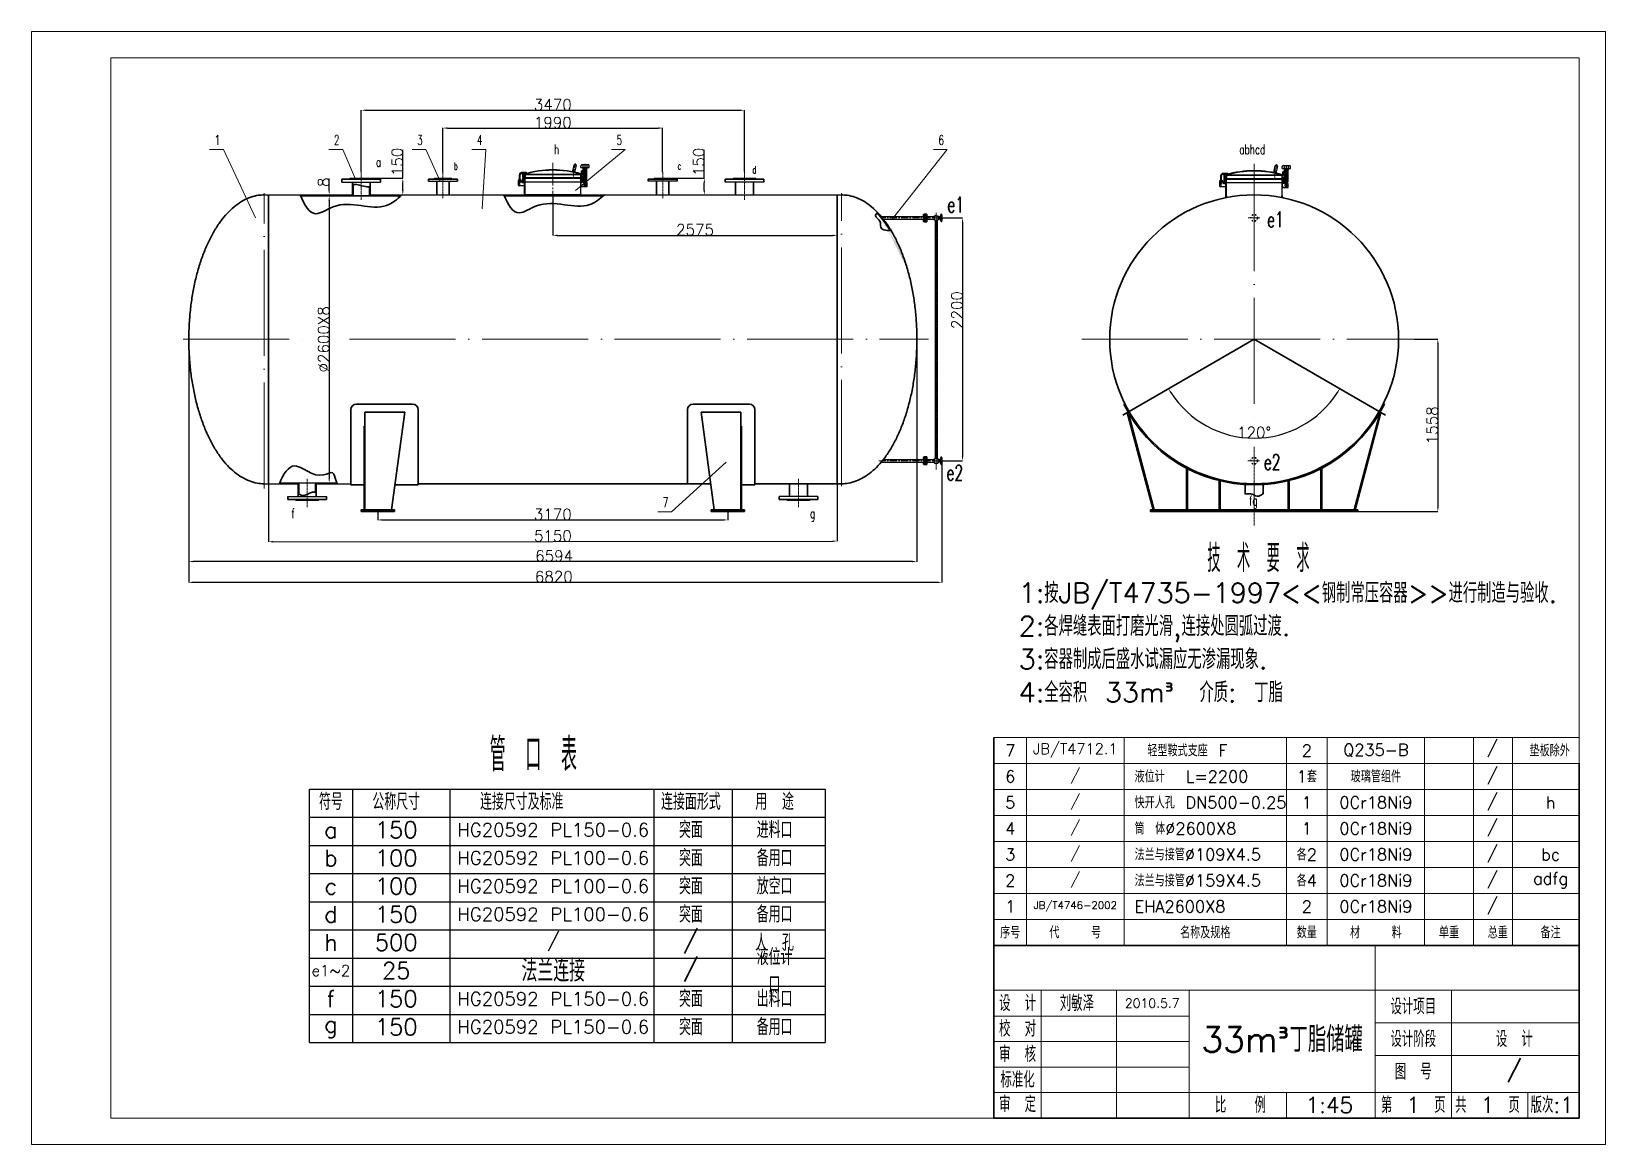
# Model space of a CAD drawing. Header units: millimetres. Extents: x 7901 to 22157, y 9078 to 19158.
import ezdxf

# ---------------------------------------------------------------- set-up
doc = ezdxf.new("R2010")
doc.units = ezdxf.units.MM
for name, pattern in [('ACAD_ISO03W100', [30, 12, -18]), ('ACAD_ISO04W100', [30, 24, -3, 0, -3]), ('CENTER', [2, 1.25, -0.25, 0.25, -0.25]), ('CENTERX2', [101.6, 63.5, -12.7, 12.7, -12.7])]:
    doc.linetypes.add(name, pattern=pattern)
for name, color, linetype, lineweight in [('8', 7, 'Continuous', 9), ('中心线', 1, 'CENTERX2', 9), ('中心线层', 1, 'ACAD_ISO04W100', 9), ('剖面线层', 4, 'Continuous', 9), ('尺寸线', 2, 'Continuous', 15), ('尺寸线层', 3, 'Continuous', 13), ('文字层', 2, 'Continuous', 15), ('细实线层', 7, 'Continuous', 9), ('细线', 40, 'Continuous', 15), ('轮廓线', 7, 'Continuous', 35)]:
    doc.layers.add(name, color=color, linetype=linetype, lineweight=lineweight)
doc.styles.add('HZ', font='txt.shx', dxfattribs={"width": 0.667, "bigfont": 'hztxt.shx'})
doc.styles.get("Standard").update_dxf_attribs({"font": 'txt', "bigfont": 'gbcbig.shx'})
doc.dimstyles.new('ISO-25', dxfattribs={"dimtxt": 2.5, "dimasz": 2.5, "dimexe": 1.25, "dimexo": 0.625, "dimtad": 1, "dimtxsty": 'Standard', "dimcen": 2.5, "dimadec": 0, "dimazin": 0, "dimtfac": 1, "dimtmove": 0, "dimatfit": 3, "dimfxl": 0, "dimarcsym": 0})

msp = doc.modelspace()

# ---------------------------------------------------------------- texts
at = {"attachment_point": 5, "style": 'HZ'}
for s, insert, char_height, width in [('{\\Ftxt,gbcbig|c134;技 术 要 求}', (19013.568, 14386.98), 250, 1516.61841), ('{\\Ftxt,gbcbig|c134;管 口 表}', (12446.782, 12608.98), 300, 1180.6673)]:
    msp.add_mtext(s, dxfattribs=dict(at, insert=insert, char_height=char_height, width=width))
at = {"attachment_point": 5}
for s, insert, char_height, width in [('符号', (10613.35, 12182.872), 150, 389.85265), ('公称尺寸', (11204.813, 12182.872), 150, 699.24812), ('连接尺寸及标准', (12341.818, 12182.872), 150, 1025.19478), ('连接面形式', (13873.489, 12182.872), 150, 663.34841), ('用 途', (14631.768, 12182.872), 150, 814.29107), ('150', (11204.813, 11927.872), 150, 731.02287), ('HG20592 PL150-0.6', (12626.949, 11927.872), 120, 2183.00097), ('突面', (13873.489, 11927.872), 150, 389.85265), ('进料口', (14631.768, 11927.872), 150, 389.85265), ('a', (10613.35, 11927.872), 150, 389.85265), ('b', (10613.35, 11672.872), 150, 389.85265), ('100', (11204.813, 11672.872), 150, 389.85265), ('HG20592 PL100-0.6', (12626.949, 11672.872), 120, 2183.00097), ('突面', (13873.489, 11672.872), 150, 389.85265), ('备用口', (14631.768, 11672.872), 150, 389.85265), ('c', (10613.35, 11417.872), 150, 389.85265), ('100', (11204.813, 11417.872), 150, 389.85265), ('HG20592 PL100-0.6', (12626.949, 11417.872), 120, 2183.00097), ('突面', (13873.489, 11417.872), 150, 389.85265), ('放空口', (14631.768, 11417.872), 150, 389.85265), ('d', (10613.35, 11162.872), 150, 389.85265), ('150', (11204.813, 11162.872), 150, 389.85265), ('HG20592 PL100-0.6', (12626.949, 11162.872), 120, 2183.00097), ('突面', (13873.489, 11162.872), 150, 389.85265), ('备用口', (14631.768, 11162.872), 150, 389.85265), ('h', (10613.35, 10907.872), 150, 389.85265), ('500', (11204.813, 10907.872), 150, 389.85265), ('/', (12626.949, 10907.872), 120, 2183.00097), ('/', (13873.489, 10907.872), 150, 389.85265), ('人 孔', (14631.768, 10907.872), 150, 389.85265), ('液位计口', (14631.768, 10652.872), 150, 389.85265), ('e1~2', (10613.35, 10652.872), 100, 389.85265), ('25', (11204.813, 10652.872), 150, 840.88984), ('法兰连接', (12626.949, 10652.872), 200, 2183.00097), ('/', (13873.489, 10652.872), 150, 389.85265), ('f', (10613.35, 10397.872), 150, 389.85265), ('150', (11204.813, 10397.872), 150, 389.85265), ('HG20592 PL150-0.6', (12626.949, 10397.872), 120, 2183.00097), ('突面', (13873.489, 10397.872), 150, 389.85265), ('出料口', (14631.768, 10397.872), 150, 389.85265), ('g', (10613.35, 10142.872), 150, 389.85265), ('150', (11204.813, 10142.872), 150, 389.85265), ('HG20592 PL150-0.6', (12626.949, 10142.872), 120, 2183.00097), ('突面', (13873.489, 10142.872), 150, 389.85265), ('备用口', (14631.768, 10142.872), 150, 389.85265)]:
    msp.add_mtext(s, dxfattribs=dict(at, insert=insert, char_height=char_height, width=width))
at = {"layer": '尺寸线', "color": 4, "attachment_point": 5}
for s, insert, char_height, width in [('{\\C2;设 计}', (16832.447, 10357.782), 143.5698, 427.16616), ('{\\C2;刘敏泽}', (17370.064, 10357.782), 143.5698, 427.16616), ('{\\C2;设计项目}', (20416.464, 10327.627), 143.5698, 692.12968), ('{\\C2;2010.5.7}', (18052.105, 10357.782), 82.5, 427.16616), ('{\\C2;校 对}', (16832.447, 10127.112), 143.5698, 427.16616), ('{\\C2;审 核}', (16832.447, 9896.442), 143.5698, 427.16616), ('{\\C2;设计阶段}', (20416.464, 10032.907), 143.5698, 692.12968), ('{\\C2;设 计}', (21331.559, 10032.907), 143.5698, 692.12968), ('{\\C2;/}', (21331.559, 9738.187), 143.5698, 692.12968), ('{\\C2;标准化}', (16832.447, 9665.772), 143.5698, 427.16616), ('{\\C2;图 号}', (20416.464, 9738.187), 143.5698, 692.12968), ('{\\C2;审 定}', (16832.447, 9442.593), 143.5698, 427.16616), ('{\\C2;比  例}', (18850.975, 9435.959), 143.5698, 931.86793), ('{\\C2;1:45}', (19656.282, 9435.959), 143.5698, 931.86793), ('{\\C2;第 1 页}', (20416.147, 9435.959), 143.56976, 722.65172), ('{\\C2;共 1 页}', (21088.867, 9435.959), 143.56976, 701.65343), ('{\\C2;版次:1}', (21674.115, 9435.959), 143.5698, 701.65343)]:
    msp.add_mtext(s, dxfattribs=dict(at, insert=insert, char_height=char_height, width=width))
at = {"layer": '尺寸线', "color": 2, "insert": (19227.72, 10029.685), "char_height": 229.71162, "width": 1685.35845, "attachment_point": 5, "line_spacing_factor": 0.718368}
msp.add_mtext('{\\C256;33m\\fISOCPEUR|b0|i0|c134|p34;³\\Ftxt,gbcbig|c134;丁脂储罐}', dxfattribs=at)
at = {"layer": '尺寸线层', "style": 'HZ', "width": 0.667}
for s, height, p in [('h', 87.5, (12633.32, 18046.308)), ('abhcd', 87.5, (18840.449, 18046.308)), ('a ', 87.5, (11021.327, 17932.597)), ('b ', 65.625, (11726.828, 17905.995)), ('c ', 65.625, (13752.85, 17908.021)), ('d  ', 65.625, (14431.258, 17872.321)), ('e1', 140, (16196.296, 17519.367)), ('e1', 140, (19091.702, 17384.62)), ('e2', 140, (19061.753, 15188.395)), ('e2', 140, (16187.783, 15091.217)), ('f ', 87.5, (10255.133, 14749.03)), ('fg', 87.5, (18930.025, 14866.409)), ('g ', 87.5, (14952.931, 14749.03))]:
    msp.add_text(s, height=height, dxfattribs=at).set_placement(p)
at = {"layer": '尺寸线层', "char_height": 87.5, "width": 100, "attachment_point": 5, "style": 'HZ'}
for s, insert in [('1', (9585.51, 18174.825)), ('{\\Ftxt,hztxt|c134;2}', (10665.47, 18174.825)), ('{\\Ftxt,hztxt|c134;3}', (11420.02, 18174.825)), ('{\\Ftxt,hztxt|c134;4}', (11961.519, 18174.825)), ('{\\Ftxt,hztxt|c134;5}', (13225.479, 18174.825)), ('{\\Ftxt,hztxt|c134;6}', (16141.02, 18174.825)), ('{\\Ftxt,hztxt|c134;7}', (13644.456, 14893.05))]:
    msp.add_mtext(s, dxfattribs=dict(at, insert=insert))
at = {"layer": '文字层'}
for s, insert, char_height, width, attachment_point in [('7', (16766.045, 12646.375), 107.261, 294.36284, 5), ('JB/T4712.1', (17354.771, 12646.375), 96.7016, 883.08851, 5), (' 轻型鞍式支座 F', (17912.333, 12646.375), 107.2614, 1618.9956, 4), ('2', (19452.106, 12646.375), 107.261, 367.95355, 5), ('Q235-B', (20077.627, 12646.375), 107.2614, 883.08851, 5), ('/', (21132.797, 12657.346), 107.261, 441.54425, 5), ('垫板除外', (21651.907, 12646.375), 107.2614, 883.08851, 5), ('6', (16766.045, 12410.885), 107.261, 294.36284, 5), ('/', (17354.771, 12410.885), 96.702, 883.08851, 5), (' 液位计  L=2200', (17796.315, 12410.885), 107.26142, 1618.9956, 4), ('1套', (19452.106, 12410.885), 107.2614, 367.95355, 5), ('玻璃管组件', (20077.627, 12410.885), 107.2614, 883.08851, 5), ('/', (21132.797, 12410.885), 107.261, 441.54425, 5), ('/', (21132.797, 12175.395), 107.261, 441.54425, 5), ('5', (16766.045, 12175.395), 107.261, 294.36284, 5), ('/', (17354.771, 12175.395), 96.702, 883.08851, 5), (' 快开人孔 DN500-0.25', (17796.315, 12175.395), 107.26142, 1618.9956, 4), ('1', (19452.106, 12175.395), 107.261, 367.95355, 5), ('0Cr18Ni9', (20077.627, 12175.395), 107.2614, 883.08851, 5), ('h', (21659.827, 12175.395), 107.261, 515.13496, 5), ('4', (16766.045, 11939.905), 107.261, 294.36284, 5), ('/', (17354.771, 11939.905), 96.702, 883.08851, 5), (' 筒 体%%C2600X8', (17796.315, 11939.905), 107.26142, 1618.9956, 4), ('1', (19452.106, 11939.905), 107.261, 367.95355, 5), ('0Cr18Ni9', (20077.627, 11939.905), 107.2614, 883.08851, 5), ('/', (21132.797, 11939.905), 107.261, 441.54425, 5), ('3', (16766.045, 11704.414), 107.261, 294.36284, 5), ('/', (17354.771, 11704.414), 96.702, 883.08851, 5), (' 法兰与接管%%C109X4.5', (17796.315, 11704.414), 107.26142, 1618.9956, 4), ('各2', (19452.106, 11704.414), 107.2614, 367.95355, 5), ('0Cr18Ni9', (20077.627, 11704.414), 107.2614, 883.08851, 5), ('/', (21132.797, 11704.414), 107.261, 441.54425, 5), ('bc', (21659.827, 11704.414), 107.2614, 515.13496, 5), ('/', (17354.771, 11468.924), 96.702, 883.08851, 5), ('/', (21132.797, 11468.924), 107.261, 441.54425, 5), ('2', (16766.045, 11468.924), 107.261, 294.36284, 5), (' 法兰与接管%%C159X4.5', (17796.315, 11468.924), 107.26142, 1618.9956, 4), ('各4', (19452.106, 11468.924), 107.2614, 367.95355, 5), ('0Cr18Ni9', (20077.627, 11468.924), 107.2614, 883.08851, 5), ('adfg', (21659.827, 11468.924), 107.2614, 515.13496, 5), ('1', (16766.045, 11233.434), 107.261, 294.36284, 5), ('JB/T4746-2002', (17354.771, 11233.434), 67.5, 883.08851, 5), (' EHA2600X8', (17796.315, 11233.434), 107.2614, 1618.9956, 4), ('2', (19452.106, 11233.434), 107.261, 367.95355, 5), ('0Cr18Ni9', (20077.627, 11233.434), 107.2614, 883.08851, 5), ('/', (21132.797, 11233.434), 107.261, 441.54425, 5), ('序号', (16766.045, 10997.944), 107.2614, 294.36284, 5), ('代   号', (17354.771, 10997.944), 107.2614, 883.08851, 5), ('名称及规格', (18532.222, 10997.944), 107.2614, 1471.81418, 5), ('数量', (19452.106, 10997.944), 107.2614, 367.95355, 5), ('材   料', (20077.627, 10997.944), 107.2614, 883.08851, 5), ('单重', (20739.943, 10997.944), 107.2614, 441.54425, 5), ('总重', (21181.487, 10997.944), 107.2614, 441.54425, 5), ('备注', (21659.827, 10997.944), 107.2614, 515.13496, 5)]:
    msp.add_mtext(s, dxfattribs=dict(at, insert=insert, char_height=char_height, width=width, attachment_point=attachment_point))
at = {"layer": '轮廓线', "insert": (16842.884, 14163.276), "char_height": 180, "width": 6293.35861, "attachment_point": 1}
msp.add_mtext('1:按JB/T4735-1997<<钢制常压容器>>进行制造与验收.\\P2:各焊缝表面打磨光滑,连接处圆弧过渡.\\P3:容器制成后盛水试漏应无渗漏现象.\\P4:全容积 33m{\\fISOCPEUR|b0|i0|c134|p34;³\\fISOCPEUR|b0|i0|c0|p34;  }介质: 丁脂', dxfattribs=at)

# ---------------------------------------------------------------- blocks, each defined once
blk = doc.blocks.new('13')
at = {"color": 1, "linetype": 'CENTER'}
for p, q in [((108, 162), (237, 162)), ((122, 175), (122, 145)), ((122, 162), (122, 162)), ((122, 162), (122, 162))]:
    blk.add_line(p, q, dxfattribs=at)
for p, q in [((132, 168), (235, 168)), ((132, 156), (235, 156)), ((177, 168), (177, 156)), ((177, 167), (236, 167)), ((177, 157), (236, 157)), ((235, 168), (235, 156)), ((235, 168), (237, 166)), ((235, 156), (237, 158)), ((237, 166), (237, 158))]:
    blk.add_line(p, q)
for radius in [7, 4.25]:
    blk.add_circle((122, 162), radius)
for centre, radius, start, end in [((122, 162), 10, 51.202, 313.0186), ((132, 173), 5, 226.8838, 270), ((132, 151), 5, 90, 133.0186)]:
    blk.add_arc(centre, radius, start, end)
blk = doc.blocks.new('22')
for p, q in [((808, 786), (808, 816)), ((851, 816), (808, 816)), ((851, 786), (851, 816)), ((808, 789), (851, 789)), ((808, 786), (851, 786))]:
    blk.add_line(p, q)
blk.add_circle((838, 803), 4.25)
at = {"layer": '中心线层'}
for p, q in [((847, 803), (829, 803)), ((838, 795), (838, 813))]:
    blk.add_line(p, q, dxfattribs=at)
blk = doc.blocks.new('02')
for p, q in [((236, 113), (236, 163)), ((252, 163), (252, 113)), ((252, 113), (236, 113))]:
    blk.add_line(p, q)
blk.add_arc((244, 163), 8, 0, 180)
at = {"layer": '中心线层'}
for p, q in [((233, 163), (256, 163)), ((244, 113), (244, 177))]:
    blk.add_line(p, q, dxfattribs=at)
blk = doc.blocks.new('450.3')
blk.add_hatch(color=256).paths.add_polyline_path([(1641, 885, -0.001225), (1646, 886, 0.389162), (1641, 891)])
at = {"layer": '剖面线层'}
h = blk.add_hatch(dxfattribs=at)
h.set_pattern_fill('ANSI37', color=256, style=0)
h.set_pattern_definition([(45, (1918.7546, 804.7547), (-2.245064, 2.245064), []), (135, (1918.7546, 804.7547), (-2.245064, -2.245064), [])])
edge = h.paths.add_edge_path()
edge.add_line((2055, 902), (2059, 902))
edge.add_line((2059, 902), (2059, 923))
edge.add_spline(control_points=[(2059, 923), (2059, 923), (2058, 922), (2056, 922), (2054, 922)], knot_values=[11.696141, 11.696141, 11.696141, 11.696141, 12.066673, 16.949949, 16.949949, 16.949949, 16.949949], degree=3, periodic=0)
edge.add_arc((2045, 918), 10, 0, 28.6422, ccw=False)
edge.add_line((2055, 918), (2055, 902))
edge = h.paths.add_edge_path()
edge.add_line((2077, 902), (2081, 902))
edge.add_line((2081, 902), (2081, 918))
edge.add_arc((2091, 918), 10, 163.6275, 180, ccw=False)
edge.add_spline(control_points=[(2082, 920), (2081, 920), (2080, 921), (2078, 921), (2077, 921)], knot_values=[36.080424, 36.080424, 36.080424, 36.080424, 38.229425, 40.764188, 40.764188, 40.764188, 40.764188], degree=3, periodic=0)
edge.add_line((2077, 921), (2077, 902))
h = blk.add_hatch(dxfattribs=at)
h.set_pattern_fill('ANSI31', color=256, style=0)
h.set_pattern_definition([(45, (1918.7546, 804.7547), (-2.245064, 2.245064), [])])
edge = h.paths.add_edge_path()
edge.add_line((2063, 902), (2064, 902))
edge.add_line((2064, 902), (2064, 925))
edge.add_spline(control_points=[(2064, 925), (2063, 925), (2063, 925), (2063, 924)], knot_values=[20.563838, 20.563838, 20.563838, 20.563838, 21.548078, 21.548078, 21.548078, 21.548078], degree=3, periodic=0)
edge.add_line((2063, 924), (2063, 902))
edge = h.paths.add_edge_path()
edge.add_spline(control_points=[(2063, 924), (2062, 924), (2060, 923), (2059, 923)], knot_values=[16.949949, 16.949949, 16.949949, 16.949949, 20.563838, 20.563838, 20.563838, 20.563838], degree=3, periodic=0)
edge.add_line((2059, 923), (2059, 902))
edge.add_line((2059, 902), (2063, 902))
edge.add_line((2063, 902), (2063, 924))
edge = h.paths.add_edge_path()
edge.add_spline(control_points=[(2074, 923), (2074, 923), (2074, 923), (2073, 923), (2073, 923)], knot_values=[31.830113, 31.830113, 31.830113, 31.830113, 32.54272, 32.751108, 32.751108, 32.751108, 32.751108], degree=3, periodic=0)
edge.add_line((2073, 923), (2073, 902))
edge.add_line((2073, 902), (2074, 902))
edge.add_line((2074, 902), (2074, 923))
edge = h.paths.add_edge_path()
edge.add_line((2074, 902), (2077, 902))
edge.add_line((2077, 902), (2077, 921))
edge.add_spline(control_points=[(2077, 921), (2076, 922), (2075, 922), (2074, 923)], knot_values=[32.751108, 32.751108, 32.751108, 32.751108, 36.080424, 36.080424, 36.080424, 36.080424], degree=3, periodic=0)
edge.add_line((2074, 923), (2074, 902))
h = blk.add_hatch(dxfattribs=at)
h.set_pattern_fill('ANSI31', color=256, style=0)
h.set_pattern_definition([(45, (1334.0437, 0), (-2.245064, 2.245064), [])])
h.paths.add_polyline_path([(1589, 820), (1583, 820), (1583, 805), (1589, 805)])
h = blk.add_hatch(dxfattribs=at)
h.set_pattern_fill('ANSI31', color=256, angle=90, style=0)
h.set_pattern_definition([(135, (1329.0437, 25), (-2.245064, -2.245064), [])])
h.paths.add_polyline_path([(1585, 829), (1590, 829, -0.414214), (1595, 834), (1595, 839, 0.414214)])
h.paths.add_polyline_path([(1601, 829), (1605, 829, 0.414214), (1595, 839), (1595, 834, -0.414214)])
h.paths.add_polyline_path([(1605, 829), (1601, 829, -1), (1590, 829), (1585, 829, 1)])
h = blk.add_hatch(dxfattribs=at)
h.set_pattern_fill('ANSI31', color=256, style=0)
h.set_pattern_definition([(45, (1329.0437, 25), (-2.245064, 2.245064), [])])
h.paths.add_polyline_path([(1595, 829), (1590, 829, 0.414214), (1595, 824)])
h.paths.add_polyline_path([(1595, 834, 0.414214), (1590, 829), (1595, 829)])
h.paths.add_polyline_path([(1595, 834), (1595, 829), (1600, 829, 0.414214)])
h.paths.add_polyline_path([(1600, 829), (1595, 829), (1595, 824, 0.414214)])
h = blk.add_hatch(dxfattribs=at)
h.set_pattern_fill('ANSI31', color=256, scale=3, style=0)
h.set_pattern_definition([(45, (1334.044, 10), (-6.73519, 6.73519), [])])
h.paths.add_polyline_path([(1628, 877), (1628, 882), (1621, 882), (1618, 885), (1614, 885), (1614, 855), (1621, 855), (1618, 862), (1631, 862), (1628, 855), (1634, 855), (1634, 877)])
h = blk.add_hatch(dxfattribs=at)
h.set_pattern_fill('ANSI31', color=256, scale=2, angle=90, style=0)
h.set_pattern_definition([(135, (1334.0437, 0), (-4.49013, -4.49013), [])])
h.paths.add_polyline_path([(1614, 819), (1630, 819), (1630, 824), (1634, 829), (1634, 849), (1614, 849)])
h = blk.add_hatch(dxfattribs=at)
h.set_pattern_fill('ANSI37', color=256, style=0)
h.set_pattern_definition([(45, (1333.0437, 0), (-2.245064, 2.245064), []), (135, (1333.0437, 0), (-2.245064, -2.245064), [])])
h.paths.add_polyline_path([(1631, 862), (1618, 862), (1621, 855), (1621, 849), (1628, 849), (1628, 855)])
h = blk.add_hatch(dxfattribs=at)
h.set_pattern_fill('ANSI31', color=256, scale=3, style=0)
h.set_pattern_definition([(45, (1234.044, 10), (-6.73519, 6.73519), [])])
h.paths.add_polyline_path([(2054, 885), (2051, 885), (2048, 882), (2041, 882), (2041, 877), (2034, 877), (2034, 874), (2042, 862), (2051, 862), (2048, 855), (2054, 855)])
h = blk.add_hatch(dxfattribs=at)
h.set_pattern_fill('ANSI31', color=256, scale=3, style=0)
h.set_pattern_definition([(45, (1233.794, 10), (-6.73519, 6.73519), [])])
h.paths.add_polyline_path([(2034, 855), (2040, 855), (2038, 862), (2041, 862), (2034, 874)])
h = blk.add_hatch(dxfattribs=at)
h.set_pattern_fill('ANSI31', color=256, scale=2, angle=90, style=0)
h.set_pattern_definition([(135, (1234.0437, 0), (-4.490128, -4.490128), [])])
h.paths.add_polyline_path([(2034, 829), (2038, 824), (2038, 819), (2054, 819), (2054, 849), (2034, 849)])
h = blk.add_hatch(dxfattribs=at)
h.set_pattern_fill('ANSI37', color=256, style=0)
h.set_pattern_definition([(45, (1235.0437, 0), (-2.245064, 2.245064), []), (135, (1235.0437, 0), (-2.245064, -2.245064), [])])
h.paths.add_polyline_path([(2040, 855), (2040, 849), (2048, 849), (2048, 855), (2050, 862), (2038, 862)])
h = blk.add_hatch(dxfattribs=at)
h.set_pattern_fill('ANSI31', color=256, style=0)
h.set_pattern_definition([(45, (1933.9616, 756.4854), (-2.245064, 2.245064), [])])
h.paths.add_polyline_path([(2056, 885), (2056, 830), (2062, 830), (2062, 902), (2042, 902), (2042, 882), (2047, 882), (2050, 885)])
h.paths.add_polyline_path([(2075, 830), (2081, 830), (2081, 902), (2075, 902)])
for p, q in [((2038, 928), (2038, 940)), ((2038, 928), (2098, 928)), ((2047, 949), (2090, 949)), ((2053, 928), (2053, 949)), ((2055, 902), (2055, 918)), ((2059, 902), (2059, 923)), ((2064, 902), (2064, 925)), ((2068, 928), (2068, 949)), ((2073, 902), (2073, 923)), ((2077, 902), (2077, 921)), ((2081, 902), (2081, 918)), ((2083, 928), (2083, 949)), ((2098, 928), (2098, 940)), ((1583, 829), (1583, 804)), ((1589, 820), (1583, 820)), ((1589, 805), (1583, 805)), ((1589, 820), (1589, 805)), ((1592, 840), (1592, 875)), ((1598, 840), (1598, 875)), ((1641, 891), (1608, 891)), ((1608, 885), (1641, 885)), ((1608, 829), (1608, 824)), ((1613, 819), (1630, 819)), ((1614, 885), (1614, 855)), ((1635, 885), (1614, 885)), ((1621, 855), (1614, 855)), ((1614, 849), (2034, 849)), ((1614, 849), (1614, 819)), ((1618, 885), (1621, 882)), ((1631, 862), (1618, 862)), ((1618, 862), (1621, 855)), ((1621, 882), (1631, 882)), ((1621, 855), (1621, 849)), ((1628, 877), (1628, 882)), ((1628, 881), (1628, 877)), ((1628, 877), (2040, 877)), ((2041, 877), (1628, 877)), ((1631, 862), (1628, 855)), ((1628, 855), (2040, 855)), ((1628, 855), (1628, 849)), ((1634, 829), (1630, 824)), ((1630, 824), (2038, 824)), ((1630, 729), (1630, 824)), ((1634, 879), (1634, 855)), ((1634, 729), (1634, 849)), ((1641, 885), (1641, 891)), ((2034, 879), (2034, 855)), ((2034, 849), (2054, 849)), ((2034, 849), (2034, 823)), ((2034, 829), (2038, 824)), ((2034, 823), (2034, 729)), ((2048, 882), (2037, 882)), ((2038, 862), (2050, 862)), ((2038, 862), (2040, 855)), ((2038, 729), (2038, 824)), ((2040, 877), (2040, 881)), ((2040, 855), (2040, 849)), ((2041, 882), (2048, 882)), ((2041, 877), (2041, 882)), ((2081, 902), (2042, 902)), ((2042, 882), (2042, 902)), ((2047, 882), (2042, 882)), ((2050, 885), (2047, 882)), ((2049, 885), (2047, 882)), ((2051, 885), (2048, 882)), ((2051, 885), (2048, 882)), ((2050, 862), (2048, 855)), ((2048, 855), (2048, 849)), ((2048, 855), (2054, 855)), ((2050, 885), (2056, 885)), ((2051, 885), (2054, 885)), ((2051, 885), (2054, 885)), ((2054, 885), (2054, 855)), ((2054, 849), (2054, 819)), ((2055, 902), (2081, 902)), ((2056, 885), (2056, 830)), ((2081, 830), (2056, 830)), ((2062, 830), (2062, 902)), ((2075, 830), (2075, 902)), ((2081, 830), (2081, 902)), ((1630, 794), (1593, 794)), ((2038, 729), (1630, 729))]:
    blk.add_line(p, q)
for radius in [10, 5.5, 5]:
    blk.add_circle((1595, 829), radius)
for centre, radius, start, end in [((2047, 940), 8.5, 90, 180), ((2045, 918), 10, 0, 90), ((2091, 918), 10, 90, 180), ((2090, 940), 8.5, 360, 90), ((1595, 829), 12.5, 104.5814, 180), ((1593, 804), 10, 180, 270), ((1589, 840), 3, 297.4864, 0), ((1608, 875), 16, 90, 180), ((1608, 875), 10, 90, 180), ((1595, 829), 12.5, 0, 76.1135), ((1601, 840), 3, 180, 242.5136), ((1613, 824), 5, 180, 270), ((1834, 173), 737, 73.7761, 106.2433), ((1834, 169), 738, 73.7749, 106.2251), ((1641, 886), 5, 359.2001, 84.5238)]:
    blk.add_arc(centre, radius, start, end)
at = {"layer": '中心线'}
blk.add_line((1834, 961), (1834, 729), dxfattribs=at)
at = {"layer": '中心线层'}
for p, q in [((1834, 941), (1834, 861)), ((1984, 916), (1984, 849)), ((1610, 829), (1582, 829)), ((1595, 796), (1595, 846))]:
    blk.add_line(p, q, dxfattribs=at)
at = {"layer": '中心线层', "color": 1, "linetype": 'CENTER'}
blk.add_line((2068, 953), (2068, 902), dxfattribs=at)
at = {"layer": '细实线层'}
for p, q in [((2063, 902), (2063, 924)), ((2074, 902), (2074, 923))]:
    blk.add_line(p, q, dxfattribs=at)
blk.add_open_spline([(2054, 922), (2056, 922), (2060, 922), (2065, 927), (2073, 923), (2078, 921), (2081, 920), (2082, 920)], degree=3, knots=[11.696141, 11.696141, 11.696141, 11.696141, 16.579417, 22.881932, 32.038501, 38.615187, 40.764188, 40.764188, 40.764188, 40.764188], dxfattribs=at)
for name, p, rotation in [('02', (1720, 842), 346.4166129121407), ('13', (2230, 684), 90)]:
    blk.add_blockref(name, p, dxfattribs=dict(rotation=rotation))
blk.add_blockref('22', (1231, 3))
blk = doc.blocks.new('*D26')
at = {"layer": 'Defpoints', "color": 0}
for p in [(16146, 17470), (16146, 15270), (16333, 15270)]:
    blk.add_point(p, dxfattribs=at)
at = {"layer": '尺寸线层', "color": 0, "lineweight": -2}
for p, q in [((16147, 17470), (16335, 17470)), ((16333, 17430), (16333, 15310)), ((16147, 15270), (16335, 15270))]:
    blk.add_line(p, q, dxfattribs=at)
at = {"layer": '尺寸线层', "color": 0}
for points in [[(16327, 17430), (16340, 17430), (16333, 17470)], [(16327, 15310), (16340, 15310), (16333, 15270)]]:
    blk.add_solid(points, dxfattribs=at)
at = {"layer": '尺寸线层', "color": 0, "insert": (16283, 16635), "char_height": 100, "attachment_point": 5, "rotation": 90}
blk.add_mtext('2200', dxfattribs=at)
blk = doc.blocks.new('*D27')
at = {"layer": 'Defpoints', "color": 0}
for p in [(9326, 16370), (15920, 16370), (9326, 14358)]:
    blk.add_point(p, dxfattribs=at)
at = {"layer": '尺寸线层', "color": 0, "lineweight": -2}
for p, q in [((9326, 16369), (9326, 14356)), ((15920, 16369), (15920, 14356)), ((15880, 14358), (9366, 14358))]:
    blk.add_line(p, q, dxfattribs=at)
at = {"layer": '尺寸线层', "color": 0}
for points in [[(9366, 14364), (9366, 14351), (9326, 14358)], [(15880, 14364), (15880, 14351), (15920, 14358)]]:
    blk.add_solid(points, dxfattribs=at)
at = {"layer": '尺寸线层', "color": 0, "insert": (12635, 14408), "char_height": 100, "attachment_point": 5}
blk.add_mtext('6594', dxfattribs=at)
blk = doc.blocks.new('*D28')
at = {"layer": 'Defpoints', "color": 0}
for p in [(10048, 15064), (15198, 15070), (15199, 14543)]:
    blk.add_point(p, dxfattribs=at)
at = {"layer": '尺寸线层', "color": 0, "lineweight": -2}
for p, q in [((10048, 15064), (10049, 14536)), ((15198, 15069), (15199, 14541)), ((10089, 14537), (15159, 14543))]:
    blk.add_line(p, q, dxfattribs=at)
at = {"layer": '尺寸线层', "color": 0}
for points in [[(10089, 14544), (10089, 14530), (10049, 14537)], [(15159, 14549), (15159, 14536), (15199, 14543)]]:
    blk.add_solid(points, dxfattribs=at)
at = {"layer": '尺寸线层', "color": 0, "insert": (12624, 14590), "char_height": 100, "attachment_point": 5, "rotation": 0.0612}
blk.add_mtext('5150', dxfattribs=at)
blk = doc.blocks.new('*D29')
at = {"layer": 'Defpoints', "color": 0}
for p in [(9326, 16370), (16146, 15242), (9326, 14169)]:
    blk.add_point(p, dxfattribs=at)
at = {"layer": '尺寸线层', "color": 0, "lineweight": -2}
for p, q in [((9326, 16369), (9326, 14168)), ((16146, 15241), (16146, 14168)), ((16106, 14169), (9366, 14169))]:
    blk.add_line(p, q, dxfattribs=at)
at = {"layer": '尺寸线层', "color": 0}
for points in [[(9366, 14176), (9366, 14162), (9326, 14169)], [(16106, 14176), (16106, 14162), (16146, 14169)]]:
    blk.add_solid(points, dxfattribs=at)
at = {"layer": '尺寸线层', "color": 0, "insert": (12632, 14220), "char_height": 100, "attachment_point": 5}
blk.add_mtext('6820', dxfattribs=at)
blk = doc.blocks.new('*D30')
at = {"layer": 'Defpoints', "color": 0}
for p in [(11038, 14826), (14208, 14826), (14208, 14734)]:
    blk.add_point(p, dxfattribs=at)
at = {"layer": '尺寸线层', "color": 0, "lineweight": -2}
for p, q in [((11038, 14825), (11038, 14733)), ((11078, 14734), (14168, 14734)), ((14208, 14825), (14208, 14733))]:
    blk.add_line(p, q, dxfattribs=at)
at = {"layer": '尺寸线层', "color": 0}
for points in [[(11078, 14741), (11078, 14728), (11038, 14734)], [(14168, 14741), (14168, 14728), (14208, 14734)]]:
    blk.add_solid(points, dxfattribs=at)
at = {"layer": '尺寸线层', "color": 0, "insert": (12623, 14785), "char_height": 100, "attachment_point": 5}
blk.add_mtext('3170', dxfattribs=at)
blk = doc.blocks.new('*D31')
at = {"layer": 'Defpoints', "color": 0}
for p in [(10598, 17670), (10339, 15070), (10598, 15070)]:
    blk.add_point(p, dxfattribs=at)
at = {"layer": '尺寸线层', "color": 0, "lineweight": -2}
for p, q in [((10598, 17670), (10599, 17670)), ((10598, 17630), (10598, 15110)), ((10340, 15070), (10599, 15070))]:
    blk.add_line(p, q, dxfattribs=at)
at = {"layer": '尺寸线层', "color": 0}
for points in [[(10591, 17630), (10604, 17630), (10598, 17670)], [(10591, 15110), (10604, 15110), (10598, 15070)]]:
    blk.add_solid(points, dxfattribs=at)
at = {"layer": '尺寸线层', "color": 0, "insert": (10547, 16370), "char_height": 100, "attachment_point": 5, "rotation": 90}
blk.add_mtext('%%C2600X8', dxfattribs=at)
blk = doc.blocks.new('*D32')
at = {"layer": 'Defpoints', "color": 0}
for p in [(10598, 17678), (10598, 17678), (10598, 17670)]:
    blk.add_point(p, dxfattribs=at)
at = {"layer": '尺寸线层', "color": 0, "lineweight": -2}
for p, q in [((10598, 17718), (10598, 17826)), ((10597, 17678), (10597, 17678)), ((10598, 17670), (10598, 17678)), ((10597, 17670), (10597, 17670)), ((10598, 17630), (10598, 17590))]:
    blk.add_line(p, q, dxfattribs=at)
at = {"layer": '尺寸线层', "color": 0}
for points in [[(10591, 17718), (10604, 17718), (10598, 17678)], [(10591, 17630), (10604, 17630), (10598, 17670)]]:
    blk.add_solid(points, dxfattribs=at)
at = {"layer": '尺寸线层', "color": 0, "insert": (10547, 17792), "char_height": 100, "attachment_point": 5, "rotation": 90}
blk.add_mtext('8', dxfattribs=at)
blk = doc.blocks.new('*D33')
at = {"layer": 'Defpoints', "color": 0}
for p in [(13618, 18283), (11628, 17884), (13618, 17884)]:
    blk.add_point(p, dxfattribs=at)
at = {"layer": '尺寸线层', "color": 0, "lineweight": -2}
for p, q in [((11628, 17885), (11628, 18284)), ((11668, 18283), (13578, 18283)), ((13618, 17885), (13618, 18284))]:
    blk.add_line(p, q, dxfattribs=at)
at = {"layer": '尺寸线层', "color": 0}
for points in [[(11668, 18290), (11668, 18276), (11628, 18283)], [(13578, 18290), (13578, 18276), (13618, 18283)]]:
    blk.add_solid(points, dxfattribs=at)
at = {"layer": '尺寸线层', "color": 0, "insert": (12623, 18333), "char_height": 100, "attachment_point": 5}
blk.add_mtext('1990', dxfattribs=at)
blk = doc.blocks.new('*D34')
at = {"layer": 'Defpoints', "color": 0}
for p in [(14358, 18445), (10888, 17891), (14358, 17891)]:
    blk.add_point(p, dxfattribs=at)
at = {"layer": '尺寸线层', "color": 0, "lineweight": -2}
for p, q in [((10888, 17891), (10888, 18446)), ((10928, 18445), (14318, 18445)), ((14358, 17891), (14358, 18446))]:
    blk.add_line(p, q, dxfattribs=at)
at = {"layer": '尺寸线层', "color": 0}
for points in [[(10928, 18451), (10928, 18438), (10888, 18445)], [(14318, 18451), (14318, 18438), (14358, 18445)]]:
    blk.add_solid(points, dxfattribs=at)
at = {"layer": '尺寸线层', "color": 0, "insert": (12623, 18495), "char_height": 100, "attachment_point": 5}
blk.add_mtext('3470', dxfattribs=at)
blk = doc.blocks.new('*D35')
at = {"layer": 'Defpoints', "color": 0}
for p in [(12623, 17678), (15198, 17670), (15198, 17311)]:
    blk.add_point(p, dxfattribs=at)
at = {"layer": '尺寸线层', "color": 0, "lineweight": -2}
for p, q in [((12623, 17677), (12623, 17310)), ((15198, 17669), (15198, 17310)), ((12663, 17311), (15158, 17311))]:
    blk.add_line(p, q, dxfattribs=at)
at = {"layer": '尺寸线层', "color": 0}
for points in [[(12663, 17318), (12663, 17304), (12623, 17311)], [(15158, 17318), (15158, 17304), (15198, 17311)]]:
    blk.add_solid(points, dxfattribs=at)
at = {"layer": '尺寸线层', "color": 0, "insert": (13911, 17362), "char_height": 100, "attachment_point": 5}
blk.add_mtext('2575', dxfattribs=at)
blk = doc.blocks.new('*D36')
at = {"layer": 'Defpoints', "color": 0}
for p in [(13699, 17828), (13699, 17678), (13995, 17678)]:
    blk.add_point(p, dxfattribs=at)
at = {"layer": '尺寸线层', "color": 0, "lineweight": -2}
for p, q in [((13995, 17828), (13995, 18086)), ((13700, 17828), (13997, 17828)), ((13700, 17678), (13997, 17678)), ((13995, 17718), (13995, 17788))]:
    blk.add_line(p, q, dxfattribs=at)
at = {"layer": '尺寸线层', "color": 0}
for points in [[(13989, 17788), (14002, 17788), (13995, 17828)], [(13989, 17718), (14002, 17718), (13995, 17678)]]:
    blk.add_solid(points, dxfattribs=at)
at = {"layer": '尺寸线层', "color": 0, "insert": (13945, 17977), "char_height": 100, "attachment_point": 5, "rotation": 90}
blk.add_mtext('150', dxfattribs=at)
blk = doc.blocks.new('*D37')
at = {"layer": 'Defpoints', "color": 0}
for p in [(10990, 17828), (10990, 17678), (11264, 17678)]:
    blk.add_point(p, dxfattribs=at)
at = {"layer": '尺寸线层', "color": 0, "lineweight": -2}
for p, q in [((11264, 17828), (11264, 18086)), ((10990, 17828), (11265, 17828)), ((10990, 17678), (11265, 17678)), ((11264, 17718), (11264, 17788))]:
    blk.add_line(p, q, dxfattribs=at)
at = {"layer": '尺寸线层', "color": 0}
for points in [[(11258, 17788), (11271, 17788), (11264, 17828)], [(11258, 17718), (11271, 17718), (11264, 17678)]]:
    blk.add_solid(points, dxfattribs=at)
at = {"layer": '尺寸线层', "color": 0, "insert": (11214, 17977), "char_height": 100, "attachment_point": 5, "rotation": 90}
blk.add_mtext('150', dxfattribs=at)
blk = doc.blocks.new('*D38')
at = {"layer": 'Defpoints', "color": 0}
for p in [(18975, 16370), (18975, 16370), (17785, 15683), (20165, 15683), (18669, 15529)]:
    blk.add_point(p, dxfattribs=at)
at = {"layer": '尺寸线层', "color": 0, "lineweight": -2}
blk.add_arc((18975, 16370), 895, 212.562, 327.438, dxfattribs=at)
at = {"layer": '尺寸线层', "color": 0}
for points in [[(18215, 15885), (18227, 15892), (18200, 15923)], [(19723, 15892), (19735, 15885), (19750, 15923)]]:
    blk.add_solid(points, dxfattribs=at)
at = {"layer": '尺寸线层', "color": 0, "insert": (18975, 15526), "char_height": 100, "attachment_point": 5}
blk.add_mtext('120°', dxfattribs=at)
blk = doc.blocks.new('*D39')
at = {"layer": 'Defpoints', "color": 0}
for p in [(20424, 16370), (19915, 14812), (20639, 14812)]:
    blk.add_point(p, dxfattribs=at)
at = {"layer": '尺寸线层', "color": 0, "lineweight": -2}
for p, q in [((20424, 16370), (20640, 16370)), ((20639, 16330), (20639, 14852)), ((19915, 14812), (20640, 14812))]:
    blk.add_line(p, q, dxfattribs=at)
at = {"layer": '尺寸线层', "color": 0}
for points in [[(20632, 16330), (20646, 16330), (20639, 16370)], [(20632, 14852), (20646, 14852), (20639, 14812)]]:
    blk.add_solid(points, dxfattribs=at)
at = {"layer": '尺寸线层', "color": 0, "insert": (20588, 15591), "char_height": 100, "attachment_point": 5, "rotation": 90}
blk.add_mtext('1558', dxfattribs=at)

# ---------------------------------------------------------------- dimensions: what is measured, and where the dimension line sits
at = {"layer": '尺寸线层'}
for base, p1, p2, picture, middle in [((14358.486, 18444.604), (10888.486, 17890.859), (14358.486, 17890.859), '*D34', (12623.486, 18495.229)), ((13618.486, 18282.848), (11628.486, 17884.064), (13618.486, 17884.064), '*D33', (12623.486, 18333.473)), ((15198.486, 17310.882), (12623.486, 17677.981), (15198.486, 17669.981), '*D35', (13910.986, 17361.507)), ((14208.486, 14734.45), (11038.486, 14825.981), (14208.486, 14825.981), '*D30', (12623.486, 14785.075))]:
    dim = msp.add_linear_dim(base=base, p1=p1, p2=p2, dimstyle='ISO-25', override={"dimtxt": 100, "dimasz": 40}, dxfattribs=at)
    dim.commit()
    dim.dimension.update_dxf_attribs({"geometry": picture, "text_midpoint": middle})
for base, p1, p2, angle, picture, middle, dimtype in [((11264.232, 17677.971), (10989.511, 17827.971), (10989.521, 17677.971), 90, '*D37', (11264.232, 17976.929), 160), ((13995.48, 17677.971), (13699.066, 17827.971), (13699.066, 17677.971), 90, '*D36', (13995.48, 17976.929), 160), ((16333.432, 15269.981), (16146.486, 17469.981), (16146.486, 15269.981), 90, '*D26', (16333.432, 16635.338), 160), ((9326.486, 14357.588), (15920.487, 16369.981), (9326.486, 16369.981), 180, '*D27', (12635.228, 14357.588), 161)]:
    dim = msp.add_linear_dim(base=base, p1=p1, p2=p2, angle=angle, dimstyle='ISO-25', override={"dimtxt": 100, "dimasz": 40}, dxfattribs=at)
    dim.commit()
    dim.dimension.update_dxf_attribs({"geometry": picture, "text_midpoint": middle, "dimtype": dimtype})
for base, p1, p2, picture, middle in [((10597.792462566, 17677.970526345), (10597.792462566, 17669.975526345), (10597.94237432, 17677.970526345), '*D32', (10547.167462566, 17791.928859678)), ((20638.865, 14811.981), (20423.711, 16369.981), (19914.868, 14811.981), '*D39', (20588.24, 15590.981))]:
    dim = msp.add_linear_dim(base=base, p1=p1, p2=p2, angle=90, dimstyle='ISO-25', override={"dimtxt": 100, "dimasz": 40}, dxfattribs=at)
    dim.commit()
    dim.dimension.update_dxf_attribs({"geometry": picture, "text_midpoint": middle})
dim = msp.add_linear_dim(base=(10597.792, 15069.981), p1=(10597.792, 17669.976), p2=(10339.013, 15069.981), angle=90, text='%%C2600X8', dimstyle='ISO-25', override={"dimtxt": 100, "dimasz": 40}, dxfattribs=at)
dim.commit()
dim.dimension.update_dxf_attribs({"geometry": '*D31', "text_midpoint": (10597.792, 16369.981), "dimtype": 160})
dim = msp.add_linear_dim(base=(9326.486, 14168.958), p1=(16146.486, 15241.981), p2=(9326.486, 16369.981), dimstyle='ISO-25', override={"dimtxt": 100, "dimasz": 40}, dxfattribs=at)
dim.commit()
dim.dimension.update_dxf_attribs({"geometry": '*D29', "text_midpoint": (12631.597, 14168.958), "dimtype": 160})
dim = msp.add_angular_dim_2l(base=(18668.893, 15529.323), line1=((18974.868, 16369.981), (17784.905, 15682.955)), line2=((18974.868, 16369.981), (20164.83, 15682.955)), dimstyle='ISO-25', override={"dimtxt": 100, "dimasz": 40}, dxfattribs=at)
dim.commit()
dim.dimension.update_dxf_attribs({"geometry": '*D38', "text_midpoint": (18974.868, 15475.371), "dimtype": 162})
dim = msp.add_aligned_dim(p1=(10048.486, 15064.481), p2=(15198.486, 15069.981), distance=-527.436, dimstyle='ISO-25', override={"dimtxt": 100, "dimasz": 40}, dxfattribs=at)
dim.commit()
dim.dimension.update_dxf_attribs({"geometry": '*D28', "text_midpoint": (12623.996, 14590.42)})

# ---------------------------------------------------------------- hatches: boundary and pattern name
msp.add_hatch(color=256).paths.add_polyline_path([(18733.618, 17864.698, -0.001225186), (18739.271, 17866.172, 0.389162131), (18733.618, 17872.452)])
at = {"layer": '剖面线层'}
h = msp.add_hatch(dxfattribs=at)
h.set_pattern_fill('ANSI31', color=256, scale=3.75, style=0)
h.set_pattern_definition([(45, (18349.493, 16771.427), (-8.41899, 8.41899), [])])
h.paths.add_polyline_path([(18717.055, 17855.293), (18717.055, 17861.543), (18707.68, 17861.543), (18704.555, 17864.668), (18699.868, 17864.668), (18699.868, 17827.793), (18707.68, 17827.793), (18704.555, 17836.822), (18720.18, 17836.822), (18717.055, 17827.793), (18724.868, 17827.793), (18724.868, 17855.293)])
h = msp.add_hatch(dxfattribs=at)
h.set_pattern_fill('ANSI37', color=256, scale=1.25, style=0)
h.set_pattern_definition([(45, (18348.2434, 16758.9273), (-2.80633, 2.80633), []), (135, (18348.2434, 16758.9273), (-2.80633, -2.80633), [])])
h.paths.add_polyline_path([(18720.493, 17836.822), (18704.868, 17836.822), (18707.993, 17827.793), (18707.993, 17819.981), (18717.368, 17819.981), (18717.368, 17827.793)])
h = msp.add_hatch(dxfattribs=at)
h.set_pattern_fill('ANSI31', color=256, scale=3.75, style=0)
h.set_pattern_definition([(45, (18224.181, 16771.427), (-8.41899, 8.41899), [])])
h.paths.add_polyline_path([(19224.555, 17827.793), (19232.368, 17827.793), (19229.243, 17836.822), (19233.665, 17836.822), (19224.555, 17851.749)])
h = msp.add_hatch(dxfattribs=at)
h.set_pattern_fill('ANSI31', color=256, scale=3.75, style=0)
h.set_pattern_definition([(45, (18224.493, 16771.427), (-8.41899, 8.41899), [])])
h.paths.add_polyline_path([(19249.868, 17864.668), (19245.18, 17864.668), (19242.055, 17861.543), (19232.68, 17861.543), (19232.68, 17855.293), (19224.868, 17855.293), (19224.868, 17851.749), (19233.977, 17836.822), (19245.18, 17836.822), (19242.055, 17827.793), (19249.868, 17827.793)])
h = msp.add_hatch(dxfattribs=at)
h.set_pattern_fill('ANSI37', color=256, scale=1.25, style=0)
h.set_pattern_definition([(45, (18225.7434, 16758.9273), (-2.80633, 2.80633), []), (135, (18225.7434, 16758.9273), (-2.80633, -2.80633), [])])
h.paths.add_polyline_path([(19232.368, 17827.793), (19232.368, 17819.981), (19241.743, 17819.981), (19241.743, 17827.793), (19244.868, 17836.822), (19229.243, 17836.822)])
h = msp.add_hatch(dxfattribs=at)
h.set_pattern_fill('ANSI31', color=256, scale=1.25, style=0)
h.set_pattern_definition([(45, (19099.391, 17704.534), (-2.80633, 2.80633), [])])
h.paths.add_polyline_path([(19251.745, 17864.668), (19251.745, 17796.543), (19259.557, 17796.543), (19259.557, 17886.543), (19233.933, 17886.543), (19233.933, 17861.543), (19240.808, 17861.543), (19243.933, 17864.668)])
h.paths.add_polyline_path([(19275.182, 17796.543), (19282.995, 17796.543), (19282.995, 17886.543), (19275.182, 17886.543)])
h = msp.add_hatch(dxfattribs=at)
h.set_pattern_fill('ANSI37', color=256, scale=1.25, style=0)
h.set_pattern_definition([(45, (19080.382, 17764.8707), (-2.80633, 2.80633), []), (135, (19080.382, 17764.8707), (-2.80633, -2.80633), [])])
edge = h.paths.add_edge_path()
edge.add_line((19251.128, 17886.543), (19256.128, 17886.543))
edge.add_line((19256.128, 17886.543), (19256.128, 17912.346))
edge.add_spline(control_points=[(19256.128, 17912.346), (19255.983, 17912.293), (19253.915, 17911.589), (19251.668, 17911.713), (19249.598, 17911.91)], knot_values=[11.696140681, 11.696140681, 11.696140681, 11.696140681, 12.06667254, 16.94994931, 16.94994931, 16.94994931, 16.94994931], degree=3, periodic=0)
edge.add_arc((19238.628, 17905.918), 12.5, 0, 28.6421823, ccw=False)
edge.add_line((19251.128, 17905.918), (19251.128, 17886.543))
edge = h.paths.add_edge_path()
edge.add_line((19278.628, 17886.543), (19283.628, 17886.543))
edge.add_line((19283.628, 17886.543), (19283.628, 17905.918))
edge.add_arc((19296.128, 17905.918), 12.5, 163.6274963, 180, ccw=False)
edge.add_spline(control_points=[(19284.135, 17909.442), (19283.28, 17909.446), (19281.43, 17909.593), (19279.612, 17910.091), (19278.628, 17910.432)], knot_values=[36.080424116, 36.080424116, 36.080424116, 36.080424116, 38.229425156, 40.764188473, 40.764188473, 40.764188473, 40.764188473], degree=3, periodic=0)
edge.add_line((19278.628, 17910.432), (19278.628, 17886.543))
h = msp.add_hatch(dxfattribs=at)
h.set_pattern_fill('ANSI31', color=256, scale=1.25, style=0)
h.set_pattern_definition([(45, (19080.382, 17764.8707), (-2.80633, 2.80633), [])])
edge = h.paths.add_edge_path()
edge.add_line((19260.222, 17886.543), (19261.322, 17886.543))
edge.add_line((19261.322, 17886.543), (19261.322, 17914.988))
edge.add_spline(control_points=[(19261.322, 17914.988), (19260.954, 17914.824), (19260.588, 17914.639), (19260.222, 17914.444)], knot_values=[20.563838422, 20.563838422, 20.563838422, 20.563838422, 21.548077669, 21.548077669, 21.548077669, 21.548077669], degree=3, periodic=0)
edge.add_line((19260.222, 17914.444), (19260.222, 17886.543))
edge = h.paths.add_edge_path()
edge.add_spline(control_points=[(19260.222, 17914.444), (19258.88, 17913.727), (19257.542, 17912.865), (19256.128, 17912.346)], knot_values=[16.94994931, 16.94994931, 16.94994931, 16.94994931, 20.563838422, 20.563838422, 20.563838422, 20.563838422], degree=3, periodic=0)
edge.add_line((19256.128, 17912.346), (19256.128, 17886.543))
edge.add_line((19256.128, 17886.543), (19260.222, 17886.543))
edge.add_line((19260.222, 17886.543), (19260.222, 17914.444))
edge = h.paths.add_edge_path()
edge.add_spline(control_points=[(19274.722, 17912.08), (19274.44, 17912.214), (19274.074, 17912.391), (19273.706, 17912.571), (19273.622, 17912.612)], knot_values=[31.830112971, 31.830112971, 31.830112971, 31.830112971, 32.542719914, 32.751108441, 32.751108441, 32.751108441, 32.751108441], degree=3, periodic=0)
edge.add_line((19273.622, 17912.612), (19273.622, 17886.543))
edge.add_line((19273.622, 17886.543), (19274.722, 17886.543))
edge.add_line((19274.722, 17886.543), (19274.722, 17912.08))
edge = h.paths.add_edge_path()
edge.add_line((19274.722, 17886.543), (19278.628, 17886.543))
edge.add_line((19278.628, 17886.543), (19278.628, 17910.432))
edge.add_spline(control_points=[(19278.628, 17910.432), (19277.335, 17910.88), (19276.041, 17911.452), (19274.722, 17912.08)], knot_values=[32.751108441, 32.751108441, 32.751108441, 32.751108441, 36.080424116, 36.080424116, 36.080424116, 36.080424116], degree=3, periodic=0)
edge.add_line((19274.722, 17912.08), (19274.722, 17886.543))
h = msp.add_hatch(dxfattribs=at)
h.set_pattern_fill('ANSI31', color=256, scale=1.25, style=0)
h.set_pattern_definition([(45, (18349.4934, 16758.9273), (-2.80633, 2.80633), [])])
h.paths.add_polyline_path([(18667.912, 17783.73), (18660.493, 17783.73), (18660.493, 17764.98), (18667.912, 17764.98)])
h = msp.add_hatch(dxfattribs=at)
h.set_pattern_fill('ANSI31', color=256, scale=1.25, angle=90, style=0)
h.set_pattern_definition([(135, (18343.2434, 16790.1773), (-2.80633, -2.80633), [])])
h.paths.add_polyline_path([(18663.618, 17794.981), (18669.243, 17794.981, -0.414213562), (18676.118, 17801.856), (18676.118, 17807.481, 0.414213562)])
h.paths.add_polyline_path([(18682.993, 17794.981), (18688.618, 17794.981, 0.414213562), (18676.118, 17807.481), (18676.118, 17801.856, -0.414213562)])
h.paths.add_polyline_path([(18688.618, 17794.981), (18682.993, 17794.981, -1), (18669.243, 17794.981), (18663.618, 17794.981, 1)])
h = msp.add_hatch(dxfattribs=at)
h.set_pattern_fill('ANSI31', color=256, scale=1.25, style=0)
h.set_pattern_definition([(45, (18343.2434, 16790.1773), (-2.80633, 2.80633), [])])
h.paths.add_polyline_path([(18676.118, 17794.981), (18669.868, 17794.981, 0.414213562), (18676.118, 17788.731)])
h.paths.add_polyline_path([(18676.118, 17801.231, 0.414213562), (18669.868, 17794.981), (18676.118, 17794.981)])
h.paths.add_polyline_path([(18676.118, 17801.231), (18676.118, 17794.981), (18682.368, 17794.981, 0.414213562)])
h.paths.add_polyline_path([(18682.368, 17794.981), (18676.118, 17794.981), (18676.118, 17788.731, 0.414213562)])
h = msp.add_hatch(dxfattribs=at)
h.set_pattern_fill('ANSI31', color=256, scale=2.5, angle=90, style=0)
h.set_pattern_definition([(135, (18349.4934, 16758.927), (-5.61266, -5.61266), [])])
h.paths.add_polyline_path([(18699.868, 17782.481), (18719.868, 17782.481), (18719.868, 17788.731), (18724.868, 17794.981), (18724.868, 17819.981), (18699.868, 17819.981)])
h = msp.add_hatch(dxfattribs=at)
h.set_pattern_fill('ANSI31', color=256, scale=2.5, angle=90, style=0)
h.set_pattern_definition([(135, (18224.4934, 16758.927), (-5.61266, -5.61266), [])])
h.paths.add_polyline_path([(19224.868, 17794.981), (19229.868, 17788.731), (19229.868, 17782.481), (19249.868, 17782.481), (19249.868, 17819.981), (19224.868, 17819.981)])
at = {"layer": '轮廓线'}
h = msp.add_hatch(color=256, dxfattribs=at)
edge = h.paths.add_edge_path()
edge.add_line((10807.486, 17669.976), (10807.486, 17677.971))
edge.add_line((10807.486, 17677.971), (10335.565, 17677.971))
edge.add_spline(control_points=[(10335.565, 17677.971), (10336.712, 17675.295), (10337.861, 17672.629), (10339.013, 17669.976)], knot_values=[1103.008156214, 1103.008156214, 1103.008156214, 1103.008156214, 1109.832912023, 1109.832912023, 1109.832912023, 1109.832912023], degree=3, periodic=0)
edge.add_line((10339.013, 17669.976), (10807.486, 17669.976))
edge = h.paths.add_edge_path()
edge.add_spline(control_points=[(11248.403, 17669.976), (11251.273, 17672.619), (11254.137, 17675.285), (11256.996, 17677.971)], knot_values=[53.79889587, 53.79889587, 53.79889587, 53.79889587, 64.963337926, 64.963337926, 64.963337926, 64.963337926], degree=3, periodic=0)
edge.add_line((11256.996, 17677.971), (10969.486, 17677.971))
edge.add_line((10969.486, 17677.971), (10969.486, 17669.976))
edge.add_line((10969.486, 17669.976), (11248.403, 17669.976))
edge = h.paths.add_edge_path()
edge.add_line((10963.486, 17669.976), (10969.486, 17669.976))
edge.add_line((10969.486, 17669.976), (10969.486, 17751.1))
edge.add_spline(control_points=[(10969.486, 17751.1), (10967.483, 17750.987), (10965.483, 17750.912), (10963.486, 17750.874)], knot_values=[208.170978121, 208.170978121, 208.170978121, 208.170978121, 214.243214084, 214.243214084, 214.243214084, 214.243214084], degree=3, periodic=0)
edge.add_line((10963.486, 17750.874), (10963.486, 17669.976))
edge = h.paths.add_edge_path()
edge.add_spline(control_points=[(10813.486, 17768.941), (10811.486, 17768.112), (10809.486, 17767.135), (10807.486, 17765.993)], knot_values=[42.032661933, 42.032661933, 42.032661933, 42.032661933, 48.605373596, 48.605373596, 48.605373596, 48.605373596], degree=3, periodic=0)
edge.add_line((10807.486, 17765.993), (10807.486, 17669.976))
edge.add_line((10807.486, 17669.976), (10813.486, 17669.976))
edge.add_line((10813.486, 17669.976), (10813.486, 17768.941))
h = msp.add_hatch(color=256, dxfattribs=at)
edge = h.paths.add_edge_path()
edge.add_line((12368.486, 17677.971), (12180.13, 17677.971))
edge.add_spline(control_points=[(12180.13, 17677.971), (12181.292, 17675.293), (12182.456, 17672.628), (12183.625, 17669.976)], knot_values=[1096.222177407, 1096.222177407, 1096.222177407, 1096.222177407, 1103.106499744, 1103.106499744, 1103.106499744, 1103.106499744], degree=3, periodic=0)
edge.add_line((12183.625, 17669.976), (12368.486, 17669.976))
edge.add_line((12368.486, 17669.976), (12368.486, 17677.971))
edge = h.paths.add_edge_path()
edge.add_spline(control_points=[(13080.915, 17669.976), (13083.848, 17672.614), (13086.774, 17675.28), (13089.694, 17677.971)], knot_values=[64.801816039, 64.801816039, 64.801816039, 64.801816039, 76.162524623, 76.162524623, 76.162524623, 76.162524623], degree=3, periodic=0)
edge.add_line((13089.694, 17677.971), (12878.486, 17677.971))
edge.add_line((12878.486, 17677.971), (12878.486, 17669.976))
edge.add_line((12878.486, 17669.976), (13080.915, 17669.976))
h.paths.add_polyline_path([(12878.486, 17759.388), (12873.486, 17755.268), (12873.486, 17677.981), (12878.486, 17677.981)])
h.paths.add_polyline_path([(12373.486, 17796.731), (12368.486, 17796.731), (12368.486, 17677.981), (12373.486, 17677.981)])
h = msp.add_hatch(color=256, dxfattribs=at)
h.paths.add_polyline_path([(12373.486, 17677.971), (12368.486, 17677.971), (12368.486, 17669.976), (12373.486, 17669.976)])
h.paths.add_polyline_path([(12878.486, 17677.971), (12873.486, 17677.971), (12873.486, 17669.976), (12878.486, 17669.976)])
h = msp.add_hatch(color=256, dxfattribs=at)
edge = h.paths.add_edge_path()
edge.add_spline(control_points=[(15597.975, 17481.781), (15586.98, 17494.841), (15575.785, 17507.306), (15564.409, 17519.155)], knot_values=[0.495519015, 0.495519015, 0.495519015, 0.495519015, 0.552392794, 0.552392794, 0.552392794, 0.552392794], degree=3, periodic=0)
edge.add_spline(control_points=[(15564.409, 17519.155), (15562.372, 17517.303), (15560.436, 17515.458), (15558.631, 17513.622)], knot_values=[21.074911525, 21.074911525, 21.074911525, 21.074911525, 28.023975166, 28.023975166, 28.023975166, 28.023975166], degree=3, periodic=0)
edge.add_ellipse((15237.861, 16369.978), major_axis=(0, 1299.997), ratio=0.518944005, start_angle=328.7856581, end_angle=331.6095327, ccw=False)
edge.add_line((15587.48, 17481.781), (15597.975, 17481.781))
edge = h.paths.add_edge_path()
edge.add_spline(control_points=[(15686.549, 17356.497), (15682.385, 17363.451), (15678.176, 17370.309), (15656.088, 17405.42), (15637.488, 17432.037), (15618.214, 17456.781)], knot_values=[0.587692726, 0.587692726, 0.587692726, 0.587692726, 0.612022446, 0.612022446, 0.714073199, 0.714073199, 0.714073199, 0.714073199], degree=3, periodic=0)
edge.add_line((15618.214, 17456.781), (15608.045, 17456.781))
edge.add_ellipse((15237.861, 16369.978), major_axis=(0, 1299.997), ratio=0.518944005, start_angle=319.346174, end_angle=326.7205015, ccw=False)
edge.add_spline(control_points=[(15677.372, 17356.234), (15680.354, 17356.297), (15683.413, 17356.386), (15686.549, 17356.497)], knot_values=[268.928808339, 268.928808339, 268.928808339, 268.928808339, 274.323997725, 274.323997725, 274.323997725, 274.323997725], degree=3, periodic=0)
h = msp.add_hatch(color=256, dxfattribs=at)
edge = h.paths.add_edge_path()
edge.add_line((10317.486, 15069.981), (10150.019, 15069.981))
edge.add_spline(control_points=[(10150.019, 15069.981), (10148.847, 15067.327), (10147.679, 15064.66), (10146.514, 15061.981)], knot_values=[1095.135439213, 1095.135439213, 1095.135439213, 1095.135439213, 1102.034507401, 1102.034507401, 1102.034507401, 1102.034507401], degree=3, periodic=0)
edge.add_line((10146.514, 15061.981), (10317.486, 15061.981))
edge.add_line((10317.486, 15061.981), (10317.486, 15069.981))
edge = h.paths.add_edge_path()
edge.add_line((10323.486, 15069.981), (10317.486, 15069.981))
edge.add_line((10317.486, 15069.981), (10317.486, 14971.468))
edge.add_spline(control_points=[(10317.486, 14971.468), (10319.486, 14970.326), (10321.486, 14969.23), (10323.486, 14968.188)], knot_values=[42.032661933, 42.032661933, 42.032661933, 42.032661933, 48.605373596, 48.605373596, 48.605373596, 48.605373596], degree=3, periodic=0)
edge.add_line((10323.486, 14968.188), (10323.486, 15069.981))
edge = h.paths.add_edge_path()
edge.add_line((10479.486, 15069.981), (10473.486, 15069.981))
edge.add_line((10473.486, 15069.981), (10473.486, 14986.582))
edge.add_spline(control_points=[(10473.486, 14986.582), (10475.483, 14986.549), (10477.483, 14986.474), (10479.486, 14986.361)], knot_values=[208.170978121, 208.170978121, 208.170978121, 208.170978121, 214.243214084, 214.243214084, 214.243214084, 214.243214084], degree=3, periodic=0)
edge.add_line((10479.486, 14986.361), (10479.486, 15069.981))
edge = h.paths.add_edge_path()
edge.add_spline(control_points=[(10668.929, 15061.981), (10667.939, 15064.673), (10666.988, 15067.341), (10666.073, 15069.981)], knot_values=[66.563601753, 66.563601753, 66.563601753, 66.563601753, 77.966810097, 77.966810097, 77.966810097, 77.966810097], degree=3, periodic=0)
edge.add_line((10666.073, 15069.981), (10479.486, 15069.981))
edge.add_line((10479.486, 15069.981), (10479.486, 15061.981))
edge.add_line((10479.486, 15061.981), (10668.929, 15061.981))

# ---------------------------------------------------------------- linework, layer by layer
for p, q in [((18672.368, 17809.396), (18672.368, 17852.481)), ((18679.868, 17809.396), (18679.868, 17852.168)), ((18733.618, 17872.481), (18692.368, 17872.481)), ((18692.368, 17864.668), (18733.618, 17864.668)), ((18699.868, 17864.668), (18699.868, 17827.793)), ((18725.464, 17864.668), (18699.868, 17864.668)), ((18707.993, 17827.793), (18699.868, 17827.793)), ((18704.555, 17864.668), (18707.68, 17861.543)), ((18720.493, 17836.822), (18704.868, 17836.822)), ((18704.868, 17836.822), (18707.993, 17827.793)), ((18707.68, 17861.543), (18720.765, 17861.543)), ((18707.993, 17827.793), (18707.993, 17819.981)), ((18717.055, 17855.293), (18717.055, 17861.543)), ((18717.055, 17855.293), (19232.368, 17855.293)), ((19232.68, 17855.293), (18717.055, 17855.293)), ((18717.368, 17860.293), (18717.368, 17855.293)), ((18720.493, 17836.822), (18717.368, 17827.793)), ((18717.368, 17827.793), (19232.368, 17827.793)), ((18717.368, 17827.793), (18717.368, 17819.981)), ((18724.868, 17857.357), (18724.868, 17827.793)), ((18733.618, 17864.668), (18733.618, 17872.481)), ((19224.868, 17857.529), (19224.868, 17827.793)), ((19242.055, 17861.543), (19228.032, 17861.543)), ((19229.243, 17836.822), (19244.868, 17836.822)), ((19229.243, 17836.822), (19232.368, 17827.793)), ((19229.875, 17918.418), (19229.875, 17934.356)), ((19229.875, 17918.418), (19304.878, 17918.418)), ((19232.368, 17855.293), (19232.368, 17860.293)), ((19232.368, 17827.793), (19232.368, 17819.981)), ((19232.68, 17861.543), (19242.055, 17861.543)), ((19232.68, 17855.293), (19232.68, 17861.543)), ((19282.995, 17886.543), (19233.933, 17886.543)), ((19233.933, 17861.543), (19233.933, 17886.543)), ((19240.808, 17861.543), (19233.933, 17861.543)), ((19243.621, 17864.668), (19240.496, 17861.543)), ((19240.5, 17944.981), (19294.253, 17944.981)), ((19243.933, 17864.668), (19240.808, 17861.543)), ((19244.868, 17836.822), (19241.743, 17827.793)), ((19241.743, 17827.793), (19241.743, 17819.981)), ((19241.743, 17827.793), (19249.868, 17827.793)), ((19245.18, 17864.668), (19242.055, 17861.543)), ((19245.18, 17864.668), (19242.055, 17861.543)), ((19243.933, 17864.668), (19251.745, 17864.668)), ((19245.18, 17864.668), (19249.868, 17864.668)), ((19245.18, 17864.668), (19249.868, 17864.668)), ((19248.62, 17918.418), (19248.62, 17944.981)), ((19249.868, 17864.668), (19249.868, 17827.793)), ((19251.128, 17886.543), (19251.128, 17905.918)), ((19251.128, 17886.543), (19283.628, 17886.543)), ((19251.745, 17864.668), (19251.745, 17796.543)), ((19256.128, 17886.543), (19256.128, 17912.346)), ((19259.557, 17796.543), (19259.557, 17886.543)), ((19261.322, 17886.543), (19261.322, 17914.988)), ((19267.378, 17918.418), (19267.378, 17944.981)), ((19273.622, 17886.543), (19273.622, 17912.612)), ((19275.182, 17796.543), (19275.182, 17886.543)), ((19278.628, 17886.543), (19278.628, 17910.432)), ((19282.995, 17796.543), (19282.995, 17886.543)), ((19283.628, 17886.543), (19283.628, 17905.918)), ((19286.136, 17918.418), (19286.136, 17944.981)), ((19304.878, 17918.418), (19304.878, 17934.356)), ((10008.486, 17677.971), (10807.486, 17677.971)), ((10713.486, 17792.281), (11063.486, 17792.281)), ((10969.486, 17677.971), (15238.486, 17677.971)), ((11497.236, 17801.196), (11759.736, 17801.196)), ((13749.736, 17801.196), (13487.236, 17801.196)), ((14533.486, 17792.281), (14183.486, 17792.281)), ((18660.493, 17794.981), (18660.493, 17763.731)), ((18667.912, 17783.73), (18660.493, 17783.73)), ((18667.912, 17764.98), (18660.493, 17764.98)), ((18667.912, 17783.73), (18667.912, 17764.98)), ((18719.868, 17751.231), (18672.993, 17751.231)), ((18691.743, 17794.981), (18691.743, 17788.731)), ((18697.993, 17782.481), (18719.868, 17782.481)), ((18699.868, 17819.981), (19224.868, 17819.981)), ((18699.868, 17819.981), (18699.868, 17782.481)), ((18724.868, 17794.981), (18719.868, 17788.731)), ((18719.868, 17788.731), (19229.868, 17788.731)), ((18719.868, 17669.981), (18719.868, 17788.731)), ((18724.868, 17669.981), (18724.868, 17819.981)), ((19224.868, 17819.981), (19249.868, 17819.981)), ((19224.868, 17819.981), (19224.868, 17787.168)), ((19224.868, 17794.981), (19229.868, 17788.731)), ((19224.868, 17787.168), (19224.868, 17669.981)), ((19229.868, 17669.981), (19229.868, 17788.731)), ((19249.868, 17819.981), (19249.868, 17782.481)), ((19282.995, 17796.543), (19251.745, 17796.543)), ((15587.48, 17481.781), (15982.235, 17481.781)), ((15608.045, 17456.781), (15982.235, 17456.781)), ((16010.548, 17481.781), (16081.486, 17481.781)), ((16010.548, 17456.781), (16081.486, 17456.781)), ((16081.486, 17449.281), (16081.486, 17489.281)), ((16081.486, 17489.281), (16111.486, 17489.281)), ((16081.486, 17449.281), (16111.486, 17449.281)), ((16096.486, 17489.281), (16083.986, 17489.281)), ((16086.486, 17449.281), (16086.486, 15289.281)), ((16096.486, 17489.281), (16106.486, 17489.281)), ((16096.486, 17489.281), (16106.486, 17489.281)), ((16106.486, 15289.281), (16106.486, 17449.281)), ((16111.486, 17489.281), (16111.486, 17449.281)), ((16111.486, 17484.981), (16121.486, 17484.981)), ((16111.486, 17454.981), (16121.486, 17454.981)), ((16121.486, 17484.981), (16121.486, 17469.981)), ((16121.486, 17474.981), (16136.486, 17474.981)), ((16121.486, 17469.981), (16121.486, 17474.981)), ((16121.486, 17469.981), (16121.486, 17454.981)), ((16121.486, 17464.981), (16136.486, 17464.981)), ((16136.486, 17469.981), (16136.486, 17497.981)), ((16136.486, 17474.981), (16136.486, 17469.981)), ((16136.486, 17441.981), (16136.486, 17469.981)), ((16146.486, 17497.981), (16146.486, 17441.981)), ((15596.798, 15256.781), (15982.235, 15256.781)), ((15617.125, 15281.781), (15982.235, 15281.781)), ((16010.548, 15281.781), (16081.486, 15281.781)), ((16010.548, 15256.781), (16081.486, 15256.781)), ((16081.486, 15249.281), (16081.486, 15289.281)), ((16081.486, 15289.281), (16111.486, 15289.281)), ((16111.486, 15289.281), (16111.486, 15249.281)), ((16111.486, 15284.981), (16121.486, 15284.981)), ((16111.486, 15254.981), (16121.486, 15254.981)), ((16121.486, 15284.981), (16121.486, 15254.981)), ((16121.486, 15274.981), (16136.486, 15274.981)), ((16121.486, 15264.981), (16136.486, 15264.981)), ((16136.486, 15241.981), (16136.486, 15297.981)), ((16146.486, 15297.981), (16146.486, 15241.981)), ((16081.486, 15249.281), (16111.486, 15249.281)), ((10008.486, 15061.981), (10317.486, 15061.981)), ((10150.019, 15069.981), (10666.073, 15069.981)), ((10479.486, 15061.981), (10793.486, 15061.981)), ((14325.486, 15064.481), (14333.486, 15064.481)), ((10223.486, 14947.68), (10573.486, 14947.68)), ((15023.486, 14947.68), (14673.486, 14947.68)), ((10418.424, 12296.483), (15090.926, 12296.483)), ((10418.424, 10001.483), (10418.424, 12296.483)), ((10808.277, 12296.483), (10808.277, 10001.483)), ((11691.738, 12296.483), (11691.738, 10001.483)), ((13537.11, 12296.483), (13537.11, 10001.483)), ((14248.788, 12296.483), (14248.788, 10001.483)), ((15090.926, 12296.483), (15090.926, 10001.483)), ((10418.424, 12041.483), (15090.926, 12041.483)), ((10418.424, 11786.483), (15090.926, 11786.483)), ((10418.424, 11531.483), (15090.926, 11531.483)), ((10418.424, 11276.483), (15090.926, 11276.483)), ((10418.424, 11021.483), (15090.926, 11021.483)), ((10418.424, 10766.483), (15090.926, 10766.483)), ((10418.424, 10511.483), (15090.926, 10511.483)), ((10418.424, 10256.483), (15090.926, 10256.483)), ((10418.424, 10256.483), (15090.926, 10256.483)), ((10418.424, 10001.483), (15090.926, 10001.483))]:
    msp.add_line(p, q)
for radius in [12.5, 6.875, 6.25]:
    msp.add_circle((18676.118, 17794.981), radius)
for centre, radius, start, end in [((18692.368, 17852.481), 20, 90, 180), ((18692.368, 17852.168), 12.5, 90, 180), ((18974.861, 16975.329), 921.667, 73.776064, 106.2433097), ((18975.024, 16969.882), 922.139, 73.774907, 106.225093), ((18733.021, 17866.231), 6.25, 359.2001265, 84.5237545), ((19240.5, 17934.356), 10.625, 90, 180), ((19238.628, 17905.918), 12.5, 0, 90), ((19296.128, 17905.918), 12.5, 90, 180), ((19294.253, 17934.356), 10.625, 0, 90), ((18676.118, 17794.981), 15.625, 104.5813533, 180), ((18672.993, 17763.731), 12.5, 180, 270), ((18668.618, 17809.396), 3.75, 297.4864263, 0), ((18676.118, 17794.981), 15.625, 0, 76.1134596), ((18683.618, 17809.396), 3.75, 180, 242.5135737), ((18697.993, 17788.731), 6.25, 180, 270), ((16141.486, 17497.981), 5, 0, 180), ((16141.486, 17441.981), 5, 180, 0), ((16141.486, 15297.981), 5, 0, 180), ((16141.486, 15241.981), 5, 180, 0)]:
    msp.add_arc(centre, radius, start, end)
at = {"layer": '8'}
for p, q in [((7901.394, 9077.897), (7901.394, 19157.897)), ((7901.394, 19157.897), (22157.394, 19157.897)), ((22157.394, 19157.897), (22157.394, 9077.897)), ((8621.394, 9317.897), (8621.394, 18917.897)), ((8621.394, 18917.897), (21917.394, 18917.897)), ((21917.394, 18917.897), (21917.394, 9317.897)), ((21917.394, 9317.897), (8621.394, 9317.897)), ((22157.394, 9077.897), (7901.394, 9077.897))]:
    msp.add_line(p, q, dxfattribs=at)
at = {"layer": '中心线'}
for p, q in [((18974.868, 17960.659), (18974.868, 17669.981)), ((16146.486, 17469.981), (15596.07, 17469.981)), ((16096.486, 15297.281), (16096.486, 17514.881)), ((16146.486, 15269.981), (15564.553, 15269.981))]:
    msp.add_line(p, q, dxfattribs=at)
at = {"layer": '中心线层'}
for p, q in [((10888.486, 17890.859), (10888.486, 17633.041)), ((11628.486, 17884.064), (11628.486, 17644.276)), ((13618.486, 17884.064), (13618.486, 17644.276)), ((14358.486, 17890.859), (14358.486, 17633.041)), ((18974.868, 17934.855), (18974.868, 17835.741)), ((19162.368, 17904.01), (19162.368, 17820.027)), ((18694.039, 17794.981), (18658.932, 17794.981)), ((18676.118, 17754.379), (18676.118, 17816.659)), ((16096.486, 15190.749), (16096.486, 17508.849)), ((18974.868, 15397.516), (18974.868, 14683.799)), ((10398.486, 14849.103), (10398.486, 15106.92)), ((14848.486, 14849.103), (14848.486, 15106.92)), ((18974.868, 14839.102), (18974.868, 15096.92))]:
    msp.add_line(p, q, dxfattribs=at)
at = {"layer": '中心线层', "ltscale": 40}
for p, q in [((18974.868, 17946.475), (18974.868, 15643.665)), ((10008.486, 15019.826), (10008.486, 17692.266)), ((15238.486, 15041.635), (15238.486, 17692.266)), ((18919.952, 17469.981), (19025.263, 17469.981)), ((9276.064, 16369.981), (10370.637, 16369.981)), ((10782.518, 16369.981), (16025.098, 16369.981)), ((17413.539, 16369.981), (20423.711, 16369.981)), ((18918.409, 15269.981), (19024.237, 15269.981))]:
    msp.add_line(p, q, dxfattribs=at)
at = {"layer": '中心线层', "color": 1, "linetype": 'CENTER'}
msp.add_line((19267.378, 17950.222), (19267.378, 17886.543), dxfattribs=at)
at = {"layer": '尺寸线层'}
for p, q in [((9639.846, 18090.117), (9514.846, 18090.117)), ((9930.519, 17468.741), (9639.846, 18090.117)), ((10719.806, 18090.117), (10594.806, 18090.117)), ((10835.547, 17821.927), (10719.806, 18090.117)), ((11474.356, 18090.117), (11349.356, 18090.117)), ((11606.502, 17796.983), (11474.356, 18090.117)), ((12015.856, 18090.117), (11890.856, 18090.117)), ((11982.501, 17552.411), (12015.856, 18090.117)), ((12827.127, 17717.064), (13279.815, 18090.117)), ((13279.815, 18090.117), (13154.815, 18090.117)), ((15700.75, 17461.981), (16195.357, 18090.117)), ((16195.357, 18090.117), (16070.357, 18090.117)), ((14192.016, 15257.926), (13698.793, 14808.342)), ((13698.793, 14808.342), (13573.793, 14808.342))]:
    msp.add_line(p, q, dxfattribs=at)
at = {"layer": '细实线层'}
for p, q in [((19260.222, 17886.543), (19260.222, 17914.444)), ((19274.722, 17886.543), (19274.722, 17912.08))]:
    msp.add_line(p, q, dxfattribs=at)
msp.add_open_spline([(19249.598, 17911.91), (19251.668, 17911.713), (19256.453, 17911.448), (19263.672, 17917.796), (19273, 17912.772), (19279.834, 17909.72), (19283.28, 17909.446), (19284.135, 17909.442)], degree=3, knots=[11.696140681, 11.696140681, 11.696140681, 11.696140681, 16.579417451, 22.881931878, 32.038501498, 38.615187432, 40.764188473, 40.764188473, 40.764188473, 40.764188473], dxfattribs=at)
at = {"layer": '细线'}
for p, q in [((21917.394, 12764.121), (16618.863, 12764.121)), ((16913.226, 10880.198), (16913.226, 12764.121)), ((17796.315, 10880.198), (17796.315, 12764.121)), ((19268.129, 10880.198), (19268.129, 12764.121)), ((19636.083, 10880.198), (19636.083, 12764.121)), ((20519.171, 10880.198), (20519.171, 12764.121)), ((20960.715, 10880.198), (20960.715, 12764.121)), ((21315.823, 10880.198), (21315.823, 12764.121)), ((21917.394, 12528.63), (16618.863, 12528.63)), ((21917.394, 12293.14), (16618.863, 12293.14)), ((21917.394, 12057.65), (16618.863, 12057.65)), ((21917.394, 11822.16), (16618.863, 11822.16)), ((21917.394, 11586.669), (16618.863, 11586.669)), ((21917.394, 11351.179), (16618.863, 11351.179)), ((21917.394, 11115.689), (16618.863, 11115.689)), ((16618.863, 10474.987), (21917.395, 10474.987)), ((20762.529, 9317.897), (20762.529, 10474.987)), ((16618.863, 10009.907), (18385.041, 10009.907)), ((16618.863, 9548.567), (18385.041, 9548.567)), ((19268.129, 9548.567), (19268.129, 9317.897)), ((21454.659, 9317.897), (21454.659, 9548.567))]:
    msp.add_line(p, q, dxfattribs=at)
for points in [[(20070.399, 10880.198), (20070.399, 9317.897)], [(17046.03, 9317.897), (17046.03, 10474.987)], [(17728.07, 9317.897), (17728.07, 10474.987)], [(18385.041, 10474.987), (18385.041, 9317.897)], [(16618.863, 10240.577), (18385.041, 10240.577)], [(20070.399, 10180.267), (21917.395, 10180.267)], [(20070.399, 9885.547), (21917.395, 9885.547)], [(16618.863, 9779.237), (18385.041, 9779.237)], [(18385.041, 9548.567), (21917.395, 9548.567)]]:
    msp.add_lwpolyline(points, dxfattribs=at)
at = {"layer": '轮廓线'}
for p, q in [((10779.139, 17819.658), (10787.452, 17827.971)), ((10787.452, 17827.971), (10989.521, 17827.971)), ((10969.486, 17827.981), (10969.486, 17827.971)), ((10997.834, 17819.658), (10989.521, 17827.971)), ((11497.236, 17821.729), (11497.236, 17801.196)), ((11710.497, 17821.729), (11497.236, 17821.729)), ((11546.476, 17821.729), (11552.708, 17827.961)), ((11552.708, 17827.961), (11704.265, 17827.961)), ((11710.497, 17821.729), (11704.265, 17827.961)), ((11710.497, 17821.729), (11759.736, 17821.729)), ((11759.736, 17821.729), (11759.736, 17801.196)), ((11759.736, 17821.729), (11759.736, 17801.196)), ((11759.736, 17821.729), (11759.736, 17801.196)), ((13487.236, 17821.729), (13487.236, 17801.196)), ((13487.236, 17821.729), (13487.236, 17801.196)), ((13487.236, 17821.729), (13487.236, 17801.196)), ((13700.497, 17821.729), (13487.236, 17821.729)), ((13536.476, 17821.729), (13542.708, 17827.961)), ((13694.265, 17827.961), (13542.708, 17827.961)), ((13700.497, 17821.729), (13694.265, 17827.961)), ((13700.497, 17821.729), (13749.736, 17821.729)), ((13749.736, 17821.729), (13749.736, 17801.196)), ((14249.139, 17819.658), (14257.452, 17827.971)), ((14459.521, 17827.971), (14257.452, 17827.971)), ((14277.486, 17827.981), (14277.486, 17827.971)), ((14439.486, 17827.981), (14439.486, 17827.971)), ((14467.834, 17819.658), (14459.521, 17827.971)), ((10048.486, 15064.481), (10048.486, 17677.981)), ((10713.486, 17819.658), (10713.486, 17792.281)), ((10997.834, 17819.658), (10713.486, 17819.658)), ((10807.486, 17792.281), (10807.486, 17669.976)), ((10813.486, 17769.273), (10813.486, 17669.976)), ((10963.486, 17750.879), (10963.486, 17669.976)), ((10969.486, 17792.281), (10969.486, 17669.976)), ((10997.834, 17819.658), (11063.486, 17819.658)), ((11063.486, 17819.658), (11063.486, 17792.281)), ((11063.486, 17819.658), (11063.486, 17792.281)), ((11063.486, 17819.658), (11063.486, 17792.281)), ((11572.486, 17801.196), (11572.486, 17677.981)), ((11684.486, 17801.196), (11684.486, 17677.981)), ((12368.486, 17677.981), (12368.486, 17669.981)), ((12373.486, 17677.981), (12373.486, 17669.976)), ((12873.486, 17677.981), (12873.486, 17669.976)), ((12878.486, 17677.981), (12878.486, 17669.976)), ((13562.486, 17801.196), (13562.486, 17677.981)), ((13674.486, 17801.196), (13674.486, 17677.981)), ((14183.486, 17819.658), (14183.486, 17792.281)), ((14183.486, 17819.658), (14183.486, 17792.281)), ((14183.486, 17819.658), (14183.486, 17792.281)), ((14467.834, 17819.658), (14183.486, 17819.658)), ((14277.486, 17792.281), (14277.486, 17677.981)), ((14439.486, 17792.281), (14439.486, 17677.981)), ((14467.834, 17819.658), (14533.486, 17819.658)), ((14533.486, 17819.658), (14533.486, 17792.281)), ((10339.013, 17669.976), (11248.403, 17669.976)), ((12183.625, 17669.976), (13080.915, 17669.976)), ((15198.486, 17669.981), (15198.486, 15069.981)), ((18719.868, 17669.981), (18719.868, 17652.883)), ((18724.868, 17669.981), (18724.868, 17653.867)), ((19224.868, 17669.981), (19224.868, 17653.867)), ((19229.868, 17669.981), (19229.868, 17652.883)), ((15975.472, 17495.68), (16017.464, 17495.68)), ((15975.472, 17442.667), (16017.464, 17442.667)), ((15982.235, 17502.549), (15982.235, 17434.46)), ((15994.178, 17502.549), (15982.235, 17502.549)), ((15994.178, 17434.46), (15982.235, 17434.46)), ((15994.178, 17489.148), (15994.178, 17502.549)), ((15996.392, 17486.935), (15994.178, 17489.148)), ((15994.178, 17434.46), (15994.178, 17489.148)), ((15996.392, 17453.026), (15994.178, 17450.813)), ((15996.392, 17486.935), (15998.605, 17489.148)), ((15996.392, 17453.026), (15996.392, 17486.935)), ((15996.392, 17453.026), (15998.605, 17450.813)), ((16010.548, 17502.549), (15998.605, 17502.549)), ((15998.605, 17434.46), (15998.605, 17502.549)), ((16010.548, 17434.46), (15998.605, 17434.46)), ((16010.548, 17434.46), (16010.548, 17502.549)), ((18974.868, 16369.981), (17784.905, 15682.955)), ((18974.868, 16369.981), (20164.83, 15682.955)), ((10793.486, 15732.859), (10793.486, 15051.981)), ((11353.486, 15782.859), (10843.486, 15782.859)), ((10921.486, 15710.98), (10921.486, 14825.981)), ((10921.486, 15710.98), (11281.486, 15710.98)), ((11281.486, 15710.98), (11163.486, 14825.981)), ((11403.486, 15732.859), (11403.486, 15051.981)), ((13843.486, 15732.859), (13843.486, 15059.981)), ((13893.486, 15782.859), (14403.486, 15782.859)), ((14403.486, 15782.859), (13893.486, 15782.859)), ((14325.486, 15710.98), (13965.486, 15710.98)), ((13965.486, 15710.98), (14083.486, 14825.981)), ((14325.486, 15710.98), (14325.486, 14825.981)), ((14453.486, 15732.859), (14453.486, 15051.981)), ((17806.042, 15782.859), (17794.862, 15782.859)), ((17826.269, 15706.837), (18059.868, 14825.981)), ((17833.428, 15711.048), (18068.144, 14825.981)), ((20116.307, 15711.048), (19881.591, 14825.981)), ((20123.466, 15706.837), (19889.868, 14825.981)), ((20143.693, 15782.859), (20154.873, 15782.859)), ((10913.486, 15584.567), (10913.486, 14825.981)), ((10921.486, 15584.567), (10913.486, 15584.567)), ((14325.486, 15584.567), (14333.486, 15584.567)), ((14333.486, 15584.567), (14333.486, 14825.981)), ((15975.472, 15297.294), (16017.464, 15297.294)), ((15982.235, 15237.412), (15982.235, 15305.501)), ((15994.178, 15305.501), (15982.235, 15305.501)), ((15994.178, 15305.501), (15994.178, 15250.813)), ((15996.392, 15286.935), (15994.178, 15289.148)), ((15996.392, 15286.935), (15998.605, 15289.148)), ((15996.392, 15286.935), (15996.392, 15253.026)), ((16010.548, 15305.501), (15998.605, 15305.501)), ((15998.605, 15305.501), (15998.605, 15237.412)), ((16010.548, 15305.501), (16010.548, 15237.412)), ((15975.472, 15244.281), (16017.464, 15244.281)), ((15994.178, 15237.412), (15982.235, 15237.412)), ((15996.392, 15253.026), (15994.178, 15250.813)), ((15994.178, 15250.813), (15994.178, 15237.412)), ((15996.392, 15253.026), (15998.605, 15250.813)), ((16010.548, 15237.412), (15998.605, 15237.412)), ((18363.144, 14825.981), (18363.144, 15202.54)), ((18371.144, 14825.981), (18371.144, 15198.382)), ((19578.591, 14825.981), (19578.591, 15198.382)), ((19586.591, 14825.981), (19586.591, 15202.54)), ((10317.486, 14947.68), (10317.486, 15069.981)), ((10323.486, 14968.188), (10323.486, 15069.981)), ((10473.486, 14986.582), (10473.486, 15069.981)), ((10479.486, 14947.68), (10479.486, 15069.981)), ((10913.486, 15051.981), (10793.486, 15051.981)), ((11403.486, 15051.981), (11193.62, 15051.981)), ((11403.486, 15061.981), (13843.486, 15061.981)), ((14053.353, 15059.981), (13843.486, 15059.981)), ((14333.486, 15051.981), (14358.486, 15051.981)), ((14453.486, 15051.981), (14333.486, 15051.981)), ((14358.486, 15051.981), (14453.486, 15051.981)), ((14453.486, 15061.981), (15238.501, 15061.981)), ((14767.486, 14947.68), (14767.486, 15061.981)), ((14929.486, 14947.68), (14929.486, 15061.981)), ((18658.144, 14825.981), (18658.144, 15090.602)), ((18666.144, 14825.981), (18666.144, 15088.648)), ((18893.868, 14966.199), (18893.868, 15051.98)), ((19055.868, 14971.658), (19055.868, 15051.98)), ((19283.591, 14825.981), (19283.591, 15088.648)), ((19291.591, 14825.981), (19291.591, 15090.602)), ((10223.486, 14920.303), (10223.486, 14947.68)), ((10289.139, 14920.303), (10223.486, 14920.303)), ((10289.139, 14920.303), (10297.462, 14911.981)), ((10289.139, 14920.303), (10507.834, 14920.303)), ((10297.462, 14911.981), (10499.511, 14911.981)), ((10507.834, 14920.303), (10499.511, 14911.981)), ((10507.834, 14920.303), (10573.486, 14920.303)), ((10573.486, 14920.303), (10573.486, 14947.68)), ((10573.486, 14920.303), (10573.486, 14947.68)), ((10573.486, 14920.303), (10573.486, 14947.68)), ((14673.486, 14920.303), (14673.486, 14947.68)), ((14673.486, 14920.303), (14673.486, 14947.68)), ((14673.486, 14920.303), (14673.486, 14947.68)), ((14957.834, 14920.303), (14673.486, 14920.303)), ((14739.139, 14920.303), (14747.462, 14911.981)), ((14949.511, 14911.981), (14747.462, 14911.981)), ((14957.834, 14920.303), (14949.511, 14911.981)), ((14957.834, 14920.303), (15023.486, 14920.303)), ((15023.486, 14920.303), (15023.486, 14947.68)), ((11188.486, 14825.981), (10888.486, 14825.981)), ((10888.486, 14811.981), (10888.486, 14825.981)), ((11188.486, 14811.981), (10888.486, 14811.981)), ((11188.486, 14825.981), (11188.486, 14811.981)), ((14058.486, 14825.981), (14058.486, 14811.981)), ((14058.486, 14825.981), (14358.486, 14825.981)), ((14058.486, 14811.981), (14358.486, 14811.981)), ((14358.486, 14811.981), (14358.486, 14825.981)), ((19914.868, 14825.981), (18034.868, 14825.981)), ((18034.868, 14825.981), (18034.868, 14811.981)), ((19914.868, 14811.981), (18034.868, 14811.981)), ((19914.868, 14811.981), (19914.868, 14825.981)), ((21917.394, 12528.63), (21917.394, 9317.897)), ((16618.863, 9317.897), (21917.394, 9317.897))]:
    msp.add_line(p, q, dxfattribs=at)
at = {"layer": '轮廓线', "lineweight": 35}
for p, q in [((16618.863, 10880.198), (16618.863, 12764.121)), ((16618.863, 9317.897), (16618.863, 10880.198)), ((16618.863, 10880.198), (21917.395, 10880.198))]:
    msp.add_line(p, q, dxfattribs=at)
at = {"layer": '轮廓线'}
msp.add_circle((18974.868, 16369.981), 1308, dxfattribs=at)
at = {"layer": '轮廓线', "linetype": 'ACAD_ISO03W100'}
for centre in [(18974.868, 17469.981), (18974.868, 15269.981)]:
    msp.add_circle(centre, 30, dxfattribs=at)
at = {"layer": '轮廓线'}
for centre, radius, start, end in [((10843.486, 15732.859), 50, 90, 180), ((11353.486, 15732.859), 50, 0, 90), ((13893.486, 15732.859), 50, 90, 180), ((14403.486, 15732.859), 50, 0, 90), ((18974.868, 16369.981), 1318, 206.4530276, 333.5469724)]:
    msp.add_arc(centre, radius, start, end, dxfattribs=at)
at = {"layer": '轮廓线', "extrusion": (0, 0, -1)}
msp.add_ellipse((15237.861, 16369.978), major_axis=(0, 1299.997), ratio=0.518944005, start_param=0.49550713, end_param=0.709543118, dxfattribs=at)
at = {"layer": '轮廓线'}
for points, knots in [([(10008.472, 17677.975), (9991.523, 17677.945), (9974.574, 17676.71), (9934.177, 17670.891), (9910.779, 17665.183), (9864.473, 17649.21), (9841.564, 17638.944), (9796.482, 17613.996), (9774.309, 17599.313), (9730.922, 17565.708), (9709.708, 17546.786), (9668.444, 17504.914), (9648.395, 17481.964), (9609.656, 17432.282), (9590.967, 17405.55), (9555.131, 17348.586), (9537.984, 17318.353), (9505.402, 17254.7), (9489.968, 17221.281), (9460.965, 17151.603), (9447.397, 17115.344), (9422.265, 17040.365), (9410.701, 17001.644), (9389.694, 16922.142), (9380.251, 16881.362), (9363.582, 16798.166), (9356.357, 16755.75), (9344.198, 16669.726), (9339.264, 16626.117), (9331.738, 16538.16), (9329.147, 16493.813), (9326.332, 16404.841), (9326.109, 16360.217), (9328.035, 16271.159), (9330.183, 16226.724), (9336.829, 16138.506), (9341.327, 16094.724), (9352.624, 16008.268), (9359.425, 15965.594), (9375.259, 15881.8), (9384.292, 15840.68), (9404.5, 15760.421), (9415.675, 15721.282), (9440.051, 15645.393), (9453.253, 15608.643), (9481.55, 15537.913), (9496.645, 15503.933), (9528.579, 15439.097), (9545.417, 15408.241), (9580.669, 15349.974), (9599.082, 15322.563), (9637.304, 15271.472), (9657.112, 15247.792), (9697.932, 15204.418), (9718.943, 15184.722), (9761.963, 15149.534), (9783.973, 15134.041), (9828.771, 15107.442), (9851.56, 15096.336), (9897.675, 15078.657), (9921, 15072.086), (9965.724, 15063.973), (9987.097, 15062.019), (10008.472, 15061.981)], [0.000926439, 0.000926439, 0.000926439, 0.000926439, 0.074614442, 0.074614442, 0.177135948, 0.177135948, 0.279657454, 0.279657454, 0.38217896, 0.38217896, 0.484700467, 0.484700467, 0.587221973, 0.587221973, 0.689743479, 0.689743479, 0.792264985, 0.792264985, 0.894786492, 0.894786492, 0.997307998, 0.997307998, 1.099829504, 1.099829504, 1.20235101, 1.20235101, 1.304872517, 1.304872517, 1.407394023, 1.407394023, 1.509915529, 1.509915529, 1.612437035, 1.612437035, 1.714958542, 1.714958542, 1.817480048, 1.817480048, 1.920001554, 1.920001554, 2.02252306, 2.02252306, 2.125044566, 2.125044566, 2.227566073, 2.227566073, 2.330087579, 2.330087579, 2.432609085, 2.432609085, 2.535130591, 2.535130591, 2.637652098, 2.637652098, 2.740173604, 2.740173604, 2.84269511, 2.84269511, 2.945216616, 2.945216616, 3.047738123, 3.047738123, 3.140666214, 3.140666214, 3.140666214, 3.140666214]), ([(11257.006, 17677.981), (11213.077, 17636.716), (11040.729, 17496.286), (10734.745, 17668.136), (10446.579, 17450.046), (10374.444, 17587.249), (10335.561, 17677.981)], [53.78503833, 53.78503833, 53.78503833, 53.78503833, 225.331742749, 709.514324967, 878.402759183, 1109.84141476, 1109.84141476, 1109.84141476, 1109.84141476]), ([(10807.486, 17765.993), (10824.902, 17775.944), (10864.188, 17770.108), (10917.658, 17753.416), (10955.143, 17750.286), (10969.486, 17751.1)], [42.032661933, 42.032661933, 42.032661933, 42.032661933, 99.289818131, 170.767252068, 214.243214084, 214.243214084, 214.243214084, 214.243214084]), ([(13089.705, 17677.981), (13048.44, 17639.961), (12877.813, 17506.459), (12575.912, 17676.016), (12289.937, 17459.584), (12218.051, 17590.585), (12180.125, 17677.981)], [64.787740145, 64.787740145, 64.787740145, 64.787740145, 225.331742749, 709.514324967, 878.402759183, 1103.115070524, 1103.115070524, 1103.115070524, 1103.115070524]), ([(15238.501, 17677.975), (15255.45, 17677.945), (15272.398, 17676.71), (15312.796, 17670.891), (15336.194, 17665.183), (15382.5, 17649.21), (15405.409, 17638.944), (15450.49, 17613.996), (15472.664, 17599.313), (15516.051, 17565.708), (15537.265, 17546.786), (15571.52, 17512.026), (15584.888, 17497.325), (15597.975, 17481.781)], [0.0009264395, 0.0009264395, 0.0009264395, 0.0009264395, 0.0746144418, 0.0746144418, 0.177135948, 0.177135948, 0.2796574542, 0.2796574542, 0.3821789605, 0.3821789605, 0.4847004667, 0.4847004667, 0.5523927941, 0.5523927941, 0.5523927941, 0.5523927941]), ([(15618.214, 17456.781), (15637.488, 17432.037), (15656.088, 17405.42), (15691.842, 17348.586), (15708.989, 17318.353), (15741.57, 17254.7), (15757.005, 17221.281), (15786.008, 17151.603), (15799.575, 17115.344), (15824.707, 17040.365), (15836.272, 17001.644), (15857.279, 16922.142), (15866.722, 16881.362), (15883.39, 16798.166), (15890.616, 16755.75), (15902.775, 16669.726), (15907.709, 16626.117), (15915.235, 16538.16), (15917.826, 16493.813), (15920.641, 16404.841), (15920.863, 16360.217), (15918.938, 16271.159), (15916.789, 16226.724), (15910.144, 16138.506), (15905.646, 16094.724), (15894.348, 16008.268), (15887.548, 15965.594), (15871.714, 15881.8), (15862.681, 15840.68), (15842.473, 15760.421), (15831.298, 15721.282), (15806.922, 15645.393), (15793.72, 15608.643), (15765.423, 15537.913), (15750.327, 15503.933), (15718.394, 15439.097), (15701.556, 15408.241), (15666.304, 15349.974), (15647.891, 15322.563), (15609.669, 15271.472), (15589.86, 15247.792), (15549.041, 15204.418), (15528.03, 15184.722), (15485.009, 15149.534), (15463, 15134.041), (15418.202, 15107.442), (15395.413, 15096.336), (15349.298, 15078.657), (15325.972, 15072.086), (15281.249, 15063.973), (15259.875, 15062.019), (15238.501, 15061.981)], [0.587692726, 0.587692726, 0.587692726, 0.587692726, 0.689743479, 0.689743479, 0.792264985, 0.792264985, 0.894786492, 0.894786492, 0.997307998, 0.997307998, 1.099829504, 1.099829504, 1.20235101, 1.20235101, 1.304872517, 1.304872517, 1.407394023, 1.407394023, 1.509915529, 1.509915529, 1.612437035, 1.612437035, 1.714958542, 1.714958542, 1.817480048, 1.817480048, 1.920001554, 1.920001554, 2.02252306, 2.02252306, 2.125044566, 2.125044566, 2.227566073, 2.227566073, 2.330087579, 2.330087579, 2.432609085, 2.432609085, 2.535130591, 2.535130591, 2.637652098, 2.637652098, 2.740173604, 2.740173604, 2.84269511, 2.84269511, 2.945216616, 2.945216616, 3.047738123, 3.047738123, 3.140666214, 3.140666214, 3.140666214, 3.140666214]), ([(15567.453, 17521.868), (15553.662, 17509.808), (15529.19, 17481.687), (15598.697, 17447.111), (15581.701, 17361.545), (15632.587, 17354.302), (15690.579, 17356.65)], [17.689008392, 17.689008392, 17.689008392, 17.689008392, 62.775657005, 125.070950681, 178.869117582, 276.611120201, 276.611120201, 276.611120201, 276.611120201]), ([(10668.929, 15061.981), (10655.136, 15099.473), (10630.492, 15231.872), (10541.753, 15062.685), (10256.13, 15278.85), (10184.287, 15148.833), (10146.514, 15061.981)], [66.563601753, 66.563601753, 66.563601753, 66.563601753, 225.331742749, 709.514324967, 878.402759183, 1102.034507401, 1102.034507401, 1102.034507401, 1102.034507401]), ([(10317.486, 14971.468), (10334.902, 14961.517), (10374.188, 14947.067), (10427.658, 14984.045), (10465.143, 14987.175), (10479.486, 14986.361)], [42.032661933, 42.032661933, 42.032661933, 42.032661933, 99.289818131, 170.767252068, 214.243214084, 214.243214084, 214.243214084, 214.243214084]), ([(18893.868, 14966.199), (18914.228, 14971.583), (18968.602, 14975.69), (18994.993, 14941.215), (19019.929, 14951.63), (19055.868, 14971.658)], [42.082062161, 42.082062161, 42.082062161, 42.082062161, 102.382551326, 175.143393442, 184.673699177, 184.673699177, 184.673699177, 184.673699177])]:
    msp.add_open_spline(points, degree=3, knots=knots, dxfattribs=at)

# ---------------------------------------------------------------- block references
at = {"xscale": 1.25, "yscale": 1.25, "zscale": 1.25}
for name, p in [('450.3', (10330.558, 16766.927)), ('22', (18220.324, 16762.576))]:
    msp.add_blockref(name, p, dxfattribs=at)
at = {"yscale": 1.25, "zscale": 1.25}
for name, p, xscale, rotation in [('02', (18832.154, 17812.037), 1.250000000000315, 346.416612912105), ('13', (19469.747, 17613.99), 1.25, 90)]:
    msp.add_blockref(name, p, dxfattribs=dict(at, xscale=xscale, rotation=rotation))

msp.set_redraw_order([(e.dxf.handle, doc.entitydb.next_handle()) for e in msp.query("TEXT MTEXT ATTDEF DIMENSION ARC_DIMENSION")])  # texts and dimensions are drawn at this point

doc.saveas('drawing.dxf')
